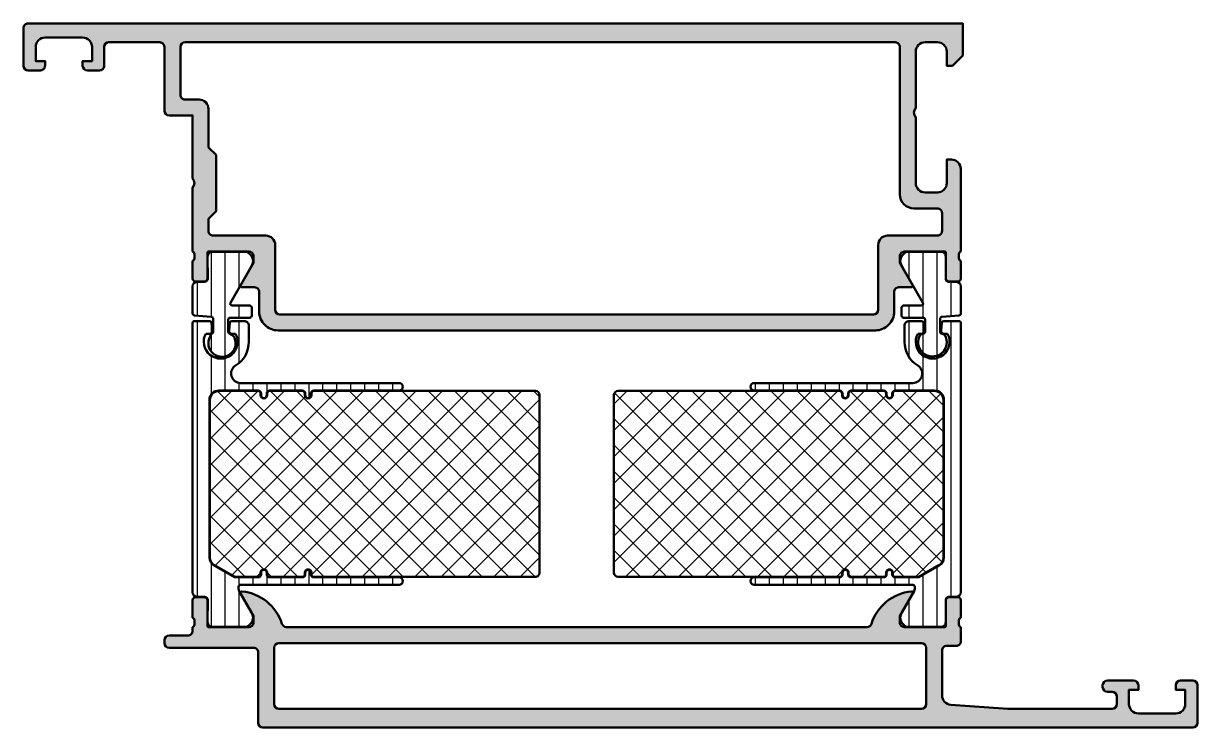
# Model space of a CAD drawing. Extents: x -20 to 105, y 0 to 75.
import ezdxf

# ---------------------------------------------------------------- set-up
doc = ezdxf.new("R2010")
doc.units = 0
for name, color, linetype, lineweight in [('0S-Alu contour', 7, 'Continuous', 50), ('0S-Alu hatch', 252, 'Continuous', 25), ('0S-Plastic contour', 254, 'Continuous', 50), ('0S-Plastic hatch', 253, 'Continuous', 25), ('0S-PT contour', 91, 'Continuous', 50), ('0S-PT hatch', 103, 'Continuous', 25)]:
    doc.layers.add(name, color=color, linetype=linetype, lineweight=lineweight)
pattern_1 = [(90, (0, 0), (-1.4859, 0), [])]
pattern_2 = [(135, (0, 0), (-1.403165018917055, -1.403165018917055), []), (225, (0, 0), (1.403165018917055, -1.403165018917055), [])]

# ---------------------------------------------------------------- blocks, each defined once
blk = doc.blocks.new('398590__E08FA17A_EB27_4737_A554_CD0F3A597307_')
at = {"layer": '0S-Alu hatch'}
h = blk.add_hatch(color=256, dxfattribs=at)
edge = h.paths.add_edge_path()
edge.add_arc((-19.50001526125166, 74.50001525669363), 0.4999847435391914, 89.99825125873622, 180.0069943259561)
edge.add_line((-20.00000000106545, 74.49995422154775), (-20.00000000106546, 70.50000000001017))
edge.add_arc((-19.49996948348713, 70.50003051757793), 0.500030518509589, 180.0034968421549, 269.9965031559837)
edge.add_line((-19.50000000107046, 69.9999999999996), (-18.19999694931265, 69.99999999999949))
edge.add_arc((-18.19996642986713, 70.49996948335254), 0.4999694842845453, 269.996502515699, 360.0069945406403)
edge.add_line((-17.6999969493081, 70.50003051850902), (-17.69999694930764, 71.00000000000028))
edge.add_line((-17.69999694930764, 71.00000000000028), (-18.69999694930764, 70.99999999999994))
edge.add_line((-18.69999694930764, 70.99999999999994), (-18.69999694930764, 72.49999999999972))
edge.add_ellipse((-17.69993187421023, 72.4999349249023), major_axis=(-1.000065077214663, 0), ratio=1, start_angle=270.0037282858357, end_angle=359.99627171418564, ccw=False)
edge.add_line((-17.6999969493081, 73.49999999999972), (-13.6999969493081, 73.49999999999994))
edge.add_ellipse((-13.70001368720577, 72.49998326210182), major_axis=(-1.000016738038197, 0), ratio=1, start_angle=180.0009589945736, end_angle=269.9990410051572, ccw=False)
edge.add_line((-12.69999694930765, 72.49999999999478), (-12.69999694930765, 70.99999999999983))
edge.add_line((-12.69999694930765, 70.99999999999983), (-13.69999694930764, 70.99999999999983))
edge.add_line((-13.69999694930764, 70.99999999999983), (-13.69999694930764, 70.49999999999972))
edge.add_arc((-13.19998621935204, 70.5000107299551), 0.5000107300707344, 180.0012295357285, 269.9987704640449)
edge.add_line((-13.19999694930764, 69.9999999999995), (-11.89999389755029, 69.99999999999983))
edge.add_arc((-11.89998357743935, 70.49998967988935), 0.4999896799960234, 269.9988173779896, 360.0011826222799)
edge.add_line((-11.39999389754984, 70.49999999999994), (-11.3999938975496, 72.49999999999994))
edge.add_ellipse((-10.89998573559215, 72.4999918380426), major_axis=(-0.5000081620240695, 0), ratio=1, start_angle=270.00093527614877, end_angle=359.99906472380104, ccw=False)
edge.add_line((-10.89999389754949, 73.00000000000006), (-5.499984742281625, 72.99999999999972))
edge.add_ellipse((-5.499969482555565, 72.50003051501766), major_axis=(-0.4999694852149334, 0), ratio=1, start_angle=179.993005459464, end_angle=270.00174874252485, ccw=False)
edge.add_line((-5.000000001066148, 72.49996947986196), (-5.000000001065458, 65.69967314111994))
edge.add_arc((-4.499991839107892, 65.69968130307728), 0.5000081620241832, 180.0009352761989, 269.9990647238382)
edge.add_line((-4.500000001065345, 65.19967314111972), (-2.000000001065458, 65.1996883999089))
edge.add_line((-2.000000001065458, 65.1996883999089), (-2.000000001065686, 58.50017020381478))
edge.add_ellipse((-2.525024220936886, 58.00016275935326), major_axis=(-0.7250226727270667, 0), ratio=1, start_angle=136.3989482371471, end_angle=223.6019249855712, ccw=False)
edge.add_line((-1.999992380707436, 57.50016331663999), (-2.000000001088963, 50.69998678688762))
edge.add_ellipse((-2.078836447632017, 50.43246619489451), major_axis=(-0.2788950563274239, 0), ratio=1, start_angle=178.8354106259013, end_angle=253.58012358050502, ccw=False)
edge.add_line((-1.799999001088978, 50.42679778689613), (-1.799999001089005, 49.97320378689611))
edge.add_ellipse((-2.078867096732172, 49.96754312741902), major_axis=(-0.2789255417371489, 0), ratio=1, start_angle=106.42459455535769, end_angle=181.1628700728925, ccw=False)
edge.add_line((-2.000000001088992, 49.69999978689609), (-2.000000001088992, 47.81998878688765))
edge.add_arc((-1.70000000108898, 47.81998878688763), 0.3000000000000114, 180, 269.9999999999919)
edge.add_line((-1.700000001089023, 47.51998878688762), (-0.7200256820461988, 47.51998878688762))
edge.add_arc((-0.7200256820461988, 47.81998878688762), 0.2999999999999936, 270, 360)
edge.add_line((-0.4200256820462052, 47.81998878688762), (-0.4200256820462159, 50.57998678688759))
edge.add_ellipse((-0.3000217773123875, 50.57998516947876), major_axis=(-0.120003904744728, 0), ratio=1, start_angle=270.0018642877281, end_angle=359.99922776940633, ccw=False)
edge.add_line((-0.3000256819945264, 50.69998907415996), (3.99999999893464, 50.70000762939418))
edge.add_ellipse((4.000010319045406, 50.20001794950517), major_axis=(-0.4999896799955118, 0), ratio=1, start_angle=179.9988173777202, end_angle=270.0011826219914, ccw=False)
edge.add_line((4.499999998934413, 50.20000762939456), (4.499999998934413, 49.49999542236383))
edge.add_line((4.499999998934413, 49.49999542236383), (3.11175537002795, 47.09548492431594))
edge.add_arc((3.238705965573572, 47.0387945377989), 0.1390332824644475, 155.9366245845963, 266.6097434881473)
edge.add_line((3.230484007723603, 46.90000457763624), (4.599999998933981, 46.9000045776367))
edge.add_ellipse((4.599999998934379, 46.40000457763631), major_axis=(-0.5000000000003979, 0), ratio=1, start_angle=180, end_angle=270.0000000000456, ccw=False)
edge.add_line((5.099999998934777, 46.40000457763631), (5.099999998934208, 44.30290475058342))
edge.add_arc((7.099999998934009, 44.30290475058355), 1.999999999999801, 180, 270.000000000009)
edge.add_line((7.099999998934322, 42.30290475058375), (70.7000030506914, 42.30290475058398))
edge.add_arc((70.70000305069209, 44.30290475058376), 1.999999999999765, 269.9999999999804, 360)
edge.add_line((72.70000305069186, 44.30290475058376), (72.70000305069198, 46.40000457763716))
edge.add_ellipse((73.20000305069179, 46.40000457763688), major_axis=(-0.4999999999998153, 0), ratio=1, start_angle=269.99999999999187, end_angle=360, ccw=False)
edge.add_line((73.20000305069186, 46.9000045776367), (74.5695343006928, 46.90000457763647))
edge.add_arc((74.5612975315046, 47.0388035337413), 0.1390431392857905, 273.3961299496473, 384.0575019781036)
edge.add_line((74.68826293838742, 47.09548492431639), (73.30001830948162, 49.4999954223635))
edge.add_line((73.30001830948162, 49.4999954223635), (73.3000183094814, 50.20000762940487))
edge.add_ellipse((73.80000305278746, 50.20002288958064), major_axis=(-0.4999847435389382, 0), ratio=1, start_angle=-90.00699432653408, end_angle=0.0017487408159126971, ccw=False)
edge.add_line((73.80006408793838, 50.70000762939418), (78.10003101896798, 50.69998678682028))
edge.add_ellipse((78.10002711433445, 50.57998516953539), major_axis=(-0.1200016173484096, 0), ratio=1, start_angle=180.0007722187945, end_angle=269.99813569994456, ccw=False)
edge.add_line((78.22002873167196, 50.57998678688847), (78.22002873167193, 47.81998878688761))
edge.add_arc((78.52002873167193, 47.81998878688762), 0.2999999999999932, 180, 270)
edge.add_line((78.52002873167193, 47.51998878688763), (79.50000305071475, 47.51998878688762))
edge.add_arc((79.50000305071472, 47.81998878688763), 0.3000000000000043, 270.0000000000054, 360)
edge.add_line((79.80000305071474, 47.81998878688763), (79.80000305071472, 49.69999978689609))
edge.add_ellipse((79.87887014635791, 49.96754312741904), major_axis=(-0.2789255417371639, 0), ratio=1, start_angle=-1.1628700728890067, end_angle=73.57540544464138, ccw=False)
edge.add_line((79.60000205071474, 49.97320378689611), (79.6000020507147, 50.42679778689613))
edge.add_ellipse((79.87883949722595, 50.43246619489386), major_axis=(-0.2788950562956273, 0), ratio=1, start_angle=-73.58012358050132, end_angle=1.1645893740972042, ccw=False)
edge.add_line((79.80000305069188, 50.69998678685646), (79.8000030506928, 59.50001525878866))
edge.add_arc((78.80000305057594, 59.50001525878845), 1.000000000116856, 0, 90.0008742648268)
edge.add_line((78.79998779177618, 60.50001525878889), (78.30000305069233, 60.50001525878844))
edge.add_line((78.30000305069233, 60.50001525878844), (78.30000305069233, 58.00001525878911))
edge.add_ellipse((77.29991565321897, 58.00010265625184), major_axis=(-1.000087401292189, 0), ratio=1, start_angle=90.0050138983188, end_angle=179.994992931788, ccw=False)
edge.add_line((77.30000316990127, 57.0000152587889), (75.99995434177674, 57.00001525878923))
edge.add_ellipse((76.00001313950527, 58.00007405651787), major_axis=(-1.000058799457126, 0), ratio=1, start_angle=0.0033686639744132663, end_angle=89.99663133638398, ccw=False)
edge.add_line((74.99995434177661, 58.00001525878685), (74.99995434177686, 65.0000152604502))
edge.add_ellipse((75.52492478252559, 65.49998366327699), major_axis=(-0.7249568038753024, 0), ratio=1, start_angle=-43.607853787457486, end_angle=43.60262178277708, ccw=False)
edge.add_line((74.9999999989343, 66.00000000206676), (74.99999999893453, 71.99999999999972))
edge.add_ellipse((76.00005492634745, 71.99994507258668), major_axis=(-1.000054928921345, 0), ratio=1, start_angle=270.003146936051, end_angle=359.9968530639975, ccw=False)
edge.add_line((75.9999999989351, 72.9999999999996), (77.30000305069257, 72.99999999999994))
edge.add_ellipse((77.29997722268484, 71.99997417199245), major_axis=(-1.000025828341028, 0), ratio=1, start_angle=180.0014797973691, end_angle=269.99852020238484, ccw=False)
edge.add_line((78.30000305069233, 71.99999999999588), (78.30000305069233, 70.49999999999972))
edge.add_line((78.30000305069233, 70.49999999999972), (78.89999389541867, 70.50000000000006))
edge.add_line((78.89999389541867, 70.50000000000006), (79.9999999989343, 71.60000610351534))
edge.add_line((79.9999999989343, 71.60000610351534), (79.99999999893475, 75.00000000000006))
edge.add_line((79.99999999893475, 75.00000000000006), (-19.5000000010709, 74.99999999999994))
edge = h.paths.add_edge_path()
edge.add_ellipse((-2.799996948841638, 72.5000030512919), major_axis=(-0.4999847419092231, 0), ratio=1, start_angle=-89.99825141757049, end_angle=0.0017485271769146493, ccw=False)
edge.add_line((-2.800012207636299, 72.99998779296828), (72.79995434177215, 72.99998779296862))
edge.add_ellipse((72.79998486121843, 72.50001830961645), major_axis=(-0.4999694842836674, 0), ratio=1, start_angle=179.9930054594119, end_angle=270.00349748438896, ccw=False)
edge.add_line((73.29995434177658, 72.49995727446031), (73.29995434177658, 56.80001068115178))
edge.add_arc((74.79995434177641, 56.80001068115178), 1.49999999999983, 180, 270.0000000000021)
edge.add_line((74.79995434177647, 55.30001068115194), (77.30000305069211, 55.30001068115206))
edge.add_ellipse((77.30000305069231, 54.80001068115225), major_axis=(-0.4999999999998082, 0), ratio=1, start_angle=180, end_angle=270.0000000000228, ccw=False)
edge.add_line((77.80000305069211, 54.80001068115228), (77.80000305069234, 52.90001068115222))
edge.add_ellipse((77.30000305069277, 52.90001068115222), major_axis=(-0.4999999999995737, 0), ratio=1, start_angle=89.99999999996419, end_angle=180, ccw=False)
edge.add_line((77.30000305069245, 52.40001068115265), (72.00001830948474, 52.40001068115231))
edge.add_arc((72.00001830948472, 51.40001068115239), 0.9999999999999147, 89.99999999999837, 179.9998349564778)
edge.add_line((71.00001830948895, 51.40001356172541), (71.00000305069182, 44.50287423300467))
edge.add_ellipse((70.49999231961976, 44.50291548324213), major_axis=(-0.5000107327735943, 0), ratio=1, start_angle=90.00122966388119, end_angle=179.9952731724382, ccw=False)
edge.add_line((70.50000305069182, 44.00290475058369), (7.299999998934481, 44.00290475058347))
edge.add_ellipse((7.300010730007471, 44.50291548324307), major_axis=(-0.5000107327747607, 0), ratio=1, start_angle=0.004726827407694145, end_angle=89.99877033601138, ccw=False)
edge.add_line((6.799999998934254, 44.50287423300659), (6.799984740153718, 51.4000106811509))
edge.add_arc((5.799986787309535, 51.40001272830812), 0.999997952846278, 359.9998827062908, 450.0001172940648)
edge.add_line((5.799984740146101, 52.40001068115231), (0.2000032597308206, 52.40001068115208))
edge.add_ellipse((0.2000032597305363, 52.90001068115237), major_axis=(-0.5000000000002843, 0), ratio=1, start_angle=0, end_angle=90.00000000003263, ccw=False)
edge.add_line((-0.2999967402697479, 52.9000106811522), (-0.2999967402698615, 54.20015538529475))
edge.add_line((-0.2999967402698615, 54.20015538529475), (0.5000076192927878, 55.00015974485751))
edge.add_line((0.5000076192927878, 55.00015974485751), (0.5000076192926742, 61.00016574321995))
edge.add_line((0.5000076192926742, 61.00016574321995), (-0.2999967402699752, 61.80017010278248))
edge.add_line((-0.2999967402699752, 61.80017010278248), (-0.2999818995431128, 65.89967640191001))
edge.add_arc((-1.29997005511278, 65.89967277858001), 0.9999881555762318, 0.0002076039762187, 90.00066666754309)
edge.add_line((-1.299981690518606, 66.89966093408854), (-2.799981690517924, 66.89966093408867))
edge.add_ellipse((-2.799992010628656, 67.39965061408492), major_axis=(-0.499989680102754, 0), ratio=1, start_angle=-0.0011826219716795094, end_angle=90.00118262198731, ccw=False)
edge.add_line((-3.299981690624903, 67.39966093419531), (-3.299981690518038, 72.4999877929794))
at = {"layer": '0S-Alu contour', "color": 7}
for points in [[(-20.00000000106545, 74.49995422154775), (-20.00000000106546, 70.50000000001017)], [(78.30000305069233, 71.99999999999588), (78.30000305069233, 70.49999999999972), (78.89999389541867, 70.50000000000006), (79.9999999989343, 71.60000610351534), (79.99999999893475, 75.00000000000006), (-19.5000000010709, 74.99999999999994)], [(-17.6999969493081, 73.49999999999972), (-13.6999969493081, 73.49999999999994)], [(-10.89999389754949, 73.00000000000006), (-5.499984742281625, 72.99999999999972)], [(-2.800012207636299, 72.99998779296828), (72.79995434177215, 72.99998779296862)], [(75.9999999989351, 72.9999999999996), (77.30000305069257, 72.99999999999994)], [(-17.6999969493081, 70.50003051850902), (-17.69999694930764, 71.00000000000028), (-18.69999694930764, 70.99999999999994), (-18.69999694930764, 72.49999999999972)], [(-12.69999694930765, 72.49999999999478), (-12.69999694930765, 70.99999999999983), (-13.69999694930764, 70.99999999999983), (-13.69999694930764, 70.49999999999972)], [(-11.39999389754984, 70.49999999999994), (-11.3999938975496, 72.49999999999994)], [(-5.000000001066148, 72.49996947986196), (-5.000000001065458, 65.69967314111994)], [(-3.299981690624903, 67.39966093419531), (-3.299981690518038, 72.4999877929794)], [(73.29995434177658, 72.49995727446031), (73.29995434177658, 56.80001068115178)], [(74.9999999989343, 66.00000000206676), (74.99999999893453, 71.99999999999972)], [(-19.50000000107046, 69.9999999999996), (-18.19999694931265, 69.99999999999949)], [(-13.19999694930764, 69.9999999999995), (-11.89999389755029, 69.99999999999983)], [(-1.299981690518606, 66.89966093408854), (-2.799981690517924, 66.89966093408867)], [(-4.500000001065345, 65.19967314111972), (-2.000000001065458, 65.1996883999089), (-2.000000001065686, 58.50017020381478)], [(-0.2999967402697479, 52.9000106811522), (-0.2999967402698615, 54.20015538529475), (0.5000076192927878, 55.00015974485751), (0.5000076192926742, 61.00016574321995), (-0.2999967402699752, 61.80017010278248), (-0.2999818995431128, 65.89967640191001)], [(74.99995434177661, 58.00001525878685), (74.99995434177686, 65.0000152604502)], [(78.79998779177618, 60.50001525878889), (78.30000305069233, 60.50001525878844), (78.30000305069233, 58.00001525878911)], [(79.80000305069188, 50.69998678685646), (79.8000030506928, 59.50001525878866)], [(-1.999992380707436, 57.50016331663999), (-2.000000001088963, 50.69998678688762)], [(77.30000316990127, 57.0000152587889), (75.99995434177674, 57.00001525878923)], [(74.79995434177647, 55.30001068115194), (77.30000305069211, 55.30001068115206)], [(77.80000305069211, 54.80001068115228), (77.80000305069234, 52.90001068115222)], [(5.799984740146101, 52.40001068115231), (0.2000032597308205, 52.40001068115208)], [(6.799999998934254, 44.50287423300659), (6.799984740153718, 51.4000106811509)], [(71.00001830948895, 51.40001356172541), (71.00000305069182, 44.50287423300467)], [(77.30000305069245, 52.40001068115265), (72.00001830948474, 52.40001068115231)], [(-1.799999001088978, 50.42679778689613), (-1.799999001089005, 49.97320378689611)], [(-0.4200256820462052, 47.81998878688762), (-0.4200256820462159, 50.57998678688759)], [(-0.3000256819945264, 50.69998907415996), (3.99999999893464, 50.70000762939418)], [(4.499999998934413, 50.20000762939456), (4.499999998934413, 49.49999542236383), (3.11175537002795, 47.09548492431594)], [(74.68826293838742, 47.09548492431639), (73.30001830948162, 49.4999954223635), (73.3000183094814, 50.20000762940487)], [(73.80006408793838, 50.70000762939418), (78.10003101896798, 50.69998678682028)], [(78.22002873167196, 50.57998678688847), (78.22002873167193, 47.81998878688761)], [(79.60000205071474, 49.97320378689611), (79.6000020507147, 50.42679778689613)], [(-2.000000001088992, 49.69999978689609), (-2.000000001088992, 47.81998878688765)], [(79.80000305071474, 47.81998878688763), (79.80000305071472, 49.69999978689609)], [(-1.700000001089023, 47.51998878688762), (-0.7200256820461988, 47.51998878688762)], [(78.52002873167193, 47.51998878688763), (79.50000305071475, 47.51998878688762)], [(3.230484007723603, 46.90000457763624), (4.599999998933981, 46.9000045776367)], [(5.099999998934777, 46.40000457763631), (5.099999998934208, 44.30290475058342)], [(72.70000305069186, 44.30290475058376), (72.70000305069198, 46.40000457763716)], [(73.20000305069186, 46.9000045776367), (74.5695343006928, 46.90000457763647)], [(70.50000305069182, 44.00290475058369), (7.299999998934481, 44.00290475058347)], [(7.099999998934322, 42.30290475058375), (70.7000030506914, 42.30290475058398)]]:
    blk.add_lwpolyline(points, dxfattribs=at)
for centre, radius, start, end in [((-19.50001526125166, 74.50001525669363), 0.4999847435391914, 89.99825125873622, 180.0069943259561), ((-19.49996948348713, 70.50003051757793), 0.500030518509589, 180.0034968421549, 269.9965031559837), ((-18.19996642986713, 70.49996948335254), 0.4999694842845453, 269.996502515699, 0.0069945406403398), ((-13.19998621935204, 70.5000107299551), 0.5000107300707344, 180.0012295357285, 269.9987704640449), ((-11.89998357743935, 70.49998967988935), 0.4999896799960234, 269.9988173779896, 0.0011826222798784), ((-1.29997005511278, 65.89967277858001), 0.9999881555762318, 0.0002076039762187, 90.00066666754309), ((-4.499991839107892, 65.69968130307728), 0.5000081620241832, 180.0009352761989, 269.9990647238382), ((78.80000305057594, 59.50001525878845), 1.000000000116856, 0, 90.0008742648268), ((74.79995434177641, 56.80001068115178), 1.49999999999983, 180, 270.0000000000021), ((5.799986787309535, 51.40001272830812), 0.999997952846278, 359.9998827062908, 90.00011729406486), ((72.00001830948472, 51.40001068115239), 0.9999999999999147, 89.99999999999837, 179.9998349564778), ((-1.70000000108898, 47.81998878688763), 0.3000000000000114, 180, 269.9999999999919), ((-0.7200256820461988, 47.81998878688762), 0.2999999999999936, 270, 0), ((78.52002873167193, 47.81998878688762), 0.2999999999999932, 180, 270), ((79.50000305071472, 47.81998878688763), 0.3000000000000043, 270.0000000000054, 0), ((3.238705965573572, 47.0387945377989), 0.1390332824644475, 155.9366245845963, 266.6097434881473), ((74.5612975315046, 47.0388035337413), 0.1390431392857905, 273.3961299496473, 24.05750197810355), ((7.099999998934009, 44.30290475058355), 1.999999999999801, 180, 270.000000000009), ((70.70000305069209, 44.30290475058376), 1.999999999999765, 269.9999999999804, 0)]:
    blk.add_arc(centre, radius, start, end, dxfattribs=at)
at = {"layer": '0S-Alu contour', "color": 7, "extrusion": (0, 0, -1)}
for centre, radius, start, end in [((17.69993187421023, 72.4999349249023), 1.000065077214663, 0.003728285814337, 89.99627171416435), ((13.70001368720577, 72.49998326210182), 1.000016738038197, 90.00095899484279, 179.9990410054264), ((10.89998573559215, 72.4999918380426), 0.5000081620240695, 0.0009352761989486, 89.99906472385123), ((5.499969482555565, 72.50003051501766), 0.4999694852149334, 89.99825125747515, 180.0069945405361), ((2.799996948841638, 72.5000030512919), 0.4999847419092231, 359.9982514728231, 89.99825141757054), ((-72.79998486121843, 72.50001830961645), 0.4999694842836674, 89.99650251561106, 180.0069945405882), ((-76.00005492634745, 71.99994507258668), 1.000054928921345, 0.0031469360025308, 89.996853063949), ((-77.29997722268484, 71.99997417199245), 1.000025828341028, 90.00147979761515, 179.9985202026309), ((2.799992010628656, 67.39965061408492), 0.499989680102754, 269.9988173780127, 0.0011826219716948), ((-75.52492478252559, 65.49998366327699), 0.7249568038753024, 316.3973782172229, 43.60785378745752), ((2.525024220936886, 58.00016275935326), 0.7250226727270667, 136.3980750144288, 223.601051762853), ((-76.00001313950527, 58.00007405651787), 1.000058799457126, 270.003368663616, 359.9966313360256), ((-77.29991565321897, 58.00010265625184), 1.000087401292189, 180.0050070682121, 269.9949861016812), ((-77.30000305069231, 54.80001068115225), 0.4999999999998082, 89.9999999999772, 180), ((-0.2000032597305363, 52.90001068115237), 0.5000000000002843, 269.9999999999674, 0), ((-77.30000305069277, 52.90001068115222), 0.4999999999995737, 180, 270.0000000000358), ((2.078836447632017, 50.43246619489451), 0.2788950563274239, 106.419876419495, 181.1645893740988), ((0.3000217773123875, 50.57998516947876), 0.120003904744728, 0.0007722305936702, 89.99813571227189), ((-4.000010319045406, 50.20001794950517), 0.4999896799955118, 89.9988173780086, 180.0011826222798), ((-73.80000305278746, 50.20002288958064), 0.4999847435389382, 359.9982512591841, 90.00699432653413), ((-78.10002711433445, 50.57998516953539), 0.1200016173484096, 90.00186430005542, 179.9992277812055), ((-79.87883949722595, 50.43246619489386), 0.2788950562956273, 358.8354106259028, 73.58012358050127), ((2.078867096732172, 49.96754312741902), 0.2789255417371489, 178.8371299271075, 253.5754054446423), ((-79.87887014635791, 49.96754312741904), 0.2789255417371639, 286.4245945553586, 1.162870072889045), ((-4.599999998934379, 46.40000457763631), 0.5000000000003979, 89.9999999999544, 180), ((-73.20000305069179, 46.40000457763688), 0.4999999999998153, 0, 90.00000000000813), ((-7.300010730007471, 44.50291548324307), 0.5000107327747607, 270.0012296639886, 359.9952731725923), ((-70.49999231961976, 44.50291548324213), 0.5000107327735943, 180.0047268275618, 269.9987703361188)]:
    blk.add_arc(centre, radius, start, end, dxfattribs=at)
blk = doc.blocks.new('284687__242F70B6_F60D_4CBF_B4D3_443BAB395ADE___CB50F562_DA19_4BEA_AFE1_19318B6E04A0_')
at = {"layer": '0S-Plastic hatch'}
h = blk.add_hatch(dxfattribs=at)
h.set_pattern_fill('ANSI31', color=256, scale=0.4680000000000001, angle=45, style=0)
h.set_pattern_definition(pattern_1)
edge = h.paths.add_edge_path()
edge.add_line((-2.000003051865917, 46.99000289568645), (-2.000003051865917, 44.1074972499345))
edge.add_arc((-1.79959904061792, 44.10788902367873), 0.2004043941907311, 180.1120085038914, 269.8836202750908)
edge.add_line((-1.800006103623729, 43.90748504290324), (-3.0518659173e-06, 43.74998382220012))
edge.add_ellipse((-0.000407309311601, 43.54958264677072), major_axis=(-0.2004015831713085, 0), ratio=1, start_angle=180.1112080115199, end_angle=269.88442076745747, ccw=False)
edge.add_line((0.1999938963762702, 43.54997161516886), (0.1999938963762702, 42.14997581133586))
edge.add_ellipse((-0.000410093819371, 42.15036757941031), major_axis=(-0.2004043731273318, 0), ratio=1, start_angle=90.11419246348783, end_angle=179.8879931053385, ccw=False)
edge.add_line((-1.06812604485e-05, 41.94996360430461), (-0.1305226297518516, 41.65958557500204))
edge.add_arc((1.136334626342133, 40.95033785045417), 1.451881414611512, 150.7577962396825, 392.9269028077074)
edge.add_line((2.354992675673116, 41.73953503804111), (1.999996948134082, 41.94996360430461))
edge.add_ellipse((2.000393539969479, 42.15036475879438), major_axis=(-0.200401546914977, 0), ratio=1, start_angle=0.11120204489219532, end_angle=89.8866123862843, ccw=False)
edge.add_line((1.799992370497363, 42.14997581133586), (1.799992370497363, 43.44999602923137))
edge.add_ellipse((2.000354535174949, 43.44961552555843), major_axis=(-0.200362525980616, 0), ratio=1, start_angle=270.1044375530914, end_angle=359.89119089237767, ccw=False)
edge.add_line((1.999989318739551, 43.64997771868449), (4.099987792860659, 43.64997771868449))
edge.add_arc((4.099591201025248, 43.85037887317426), 0.2004015469149805, 270.1133876137198, 359.8887979551078)
edge.add_line((4.299992370497363, 43.84998992571573), (4.299992370497363, 44.74998382220012))
edge.add_arc((4.09957024690297, 44.7495739214186), 0.2004225427558994, 0.1171804371410508, 89.88063399403912)
edge.add_line((4.099987792860645, 44.94999602923137), (2.212422649978421, 44.94999602923137))
edge.add_ellipse((2.212422649978418, 45.14999602923137), major_axis=(-0.2000000000000028, 0), ratio=1, start_angle=-29.879840183826104, end_angle=90.00000000000068, ccw=False)
edge.add_line((2.039008231826812, 45.24963256659162), (4.28547844623354, 49.15954689568645))
edge.add_arc((3.444225797242197, 49.7001818209636), 0.9999960709244813, 327.2729839001592, 441.8183919481002)
edge.add_line((3.586536446233552, 50.68999989568645), (0.1099949481338029, 50.69000000127232))
edge.add_arc((0.1099923085087227, 50.1900040238337), 0.4999959774455833, 89.9996975188133, 180.0003024817733)
edge.add_line((-0.3900036689298929, 50.1900013842035), (-0.3896717242719916, 47.79004449509949))
edge.add_ellipse((-0.6896717214024419, 47.79000300127232), major_axis=(-0.3000000000000131, 0), ratio=1, start_angle=90.00000746561938, end_angle=180.0079247372928, ccw=False)
edge.add_line((-0.6896716823125502, 47.49000300127231), (-1.500003117015722, 47.49000289568644))
edge.add_arc((-1.500003051865917, 46.99000289568645), 0.5, 90.00000746561778, 180)
at = {"layer": '0S-Plastic contour', "color": 7}
for points in [[(-0.3900036689298929, 50.1900013842035), (-0.3896717242719916, 47.79004449509949)], [(3.586536446233552, 50.68999989568645), (0.1099949481338029, 50.69000000127232)], [(2.039008231826812, 45.24963256659162), (4.28547844623354, 49.15954689568645)], [(-2.000003051865917, 46.99000289568645), (-2.000003051865917, 44.1074972499345)], [(-0.6896716823125502, 47.49000300127231), (-1.500003117015722, 47.49000289568644)], [(-1.800006103623729, 43.90748504290324), (-3.0518659173e-06, 43.74998382220012)], [(4.099987792860645, 44.94999602923137), (2.212422649978421, 44.94999602923137)], [(4.299992370497363, 43.84998992571573), (4.299992370497363, 44.74998382220012)], [(0.1999938963762702, 43.54997161516886), (0.1999938963762702, 42.14997581133586)], [(1.799992370497363, 42.14997581133586), (1.799992370497363, 43.44999602923137)], [(1.999989318739551, 43.64997771868449), (4.099987792860659, 43.64997771868449)], [(-1.06812604485e-05, 41.94996360430461), (-0.1305226297518516, 41.65958557500204)], [(2.354992675673116, 41.73953503804111), (1.999996948134082, 41.94996360430461)]]:
    blk.add_lwpolyline(points, dxfattribs=at)
for centre, radius, start, end in [((0.1099923085087227, 50.1900040238337), 0.4999959774455833, 89.9996975188133, 180.0003024817733), ((3.444225797242197, 49.7001818209636), 0.9999960709244813, 327.2729839001592, 81.81839194810021), ((-1.500003051865917, 46.99000289568645), 0.5, 90.00000746561778, 180), ((-1.79959904061792, 44.10788902367873), 0.2004043941907311, 180.1120085038914, 269.8836202750908), ((4.09957024690297, 44.7495739214186), 0.2004225427558994, 0.1171804371410508, 89.88063399403912), ((4.099591201025248, 43.85037887317426), 0.2004015469149805, 270.1133876137198, 359.8887979551078), ((1.136334626342133, 40.95033785045417), 1.451881414611512, 150.7577962396825, 32.92690280770743)]:
    blk.add_arc(centre, radius, start, end, dxfattribs=at)
at = {"layer": '0S-Plastic contour', "color": 7, "extrusion": (0, 0, -1)}
for centre, radius, start, end in [((0.6896717214024419, 47.79000300127232), 0.3000000000000131, 179.9920752627072, 269.9999925343806), ((-2.212422649978418, 45.14999602923137), 0.2000000000000028, 269.9999999999993, 29.87984018382611), ((0.000407309311601, 43.54958264677072), 0.2004015831713085, 90.11557923254252, 179.8887919884801), ((-2.000354535174949, 43.44961552555843), 0.200362525980616, 0.1088091076223094, 89.89556244690863), ((0.000410093819371, 42.15036757941031), 0.2004043731273318, 180.1120068946615, 269.8858075365122), ((-2.000393539969479, 42.15036475879438), 0.200401546914977, 270.1133876137157, 359.8887979551078)]:
    blk.add_arc(centre, radius, start, end, dxfattribs=at)
blk = doc.blocks.new('284687__F8D7EDC8_A32F_4865_925D_2790CC358569___A34AB32E_BAE3_4CE8_AA3D_A46C2601AB88_')
at = {"layer": '0S-Plastic hatch'}
h = blk.add_hatch(dxfattribs=at)
h.set_pattern_fill('ANSI31', color=256, scale=0.4680000000000001, angle=45, style=0)
h.set_pattern_definition(pattern_1)
edge = h.paths.add_edge_path()
edge.add_line((-2.000000000106524, 43.09995569775606), (-2.000000000106524, 14.40999405511232))
edge.add_arc((-1.500003051866315, 14.40999405511232), 0.4999969482402065, 180, 269.9999925343822)
edge.add_line((-1.500003117015723, 13.90999710687212), (-0.6896716823125502, 13.90999700128626))
edge.add_ellipse((-0.6896717214024245, 13.60999700128626), major_axis=(-0.2999999999999962, 0), ratio=1, start_angle=179.9920752627074, end_angle=269.9999925343839, ccw=False)
edge.add_line((-0.3896717242719916, 13.60995550745896), (-0.3900036689298929, 11.20999861834995))
edge.add_arc((0.1099923085087227, 11.20999597872487), 0.4999959774455904, 179.9996975182267, 270.0003024811867)
edge.add_line((0.1099949481338029, 10.71000000128624), (3.586536446233552, 10.71000010687211))
edge.add_arc((3.444225797242197, 11.69981818159496), 0.9999960709244767, 278.1816080518998, 392.7270160998411)
edge.add_line((4.28547844623354, 12.24045310687212), (2.966470058031688, 14.53614782125258))
edge.add_ellipse((3.400006103410684, 14.78523916465319), major_axis=(-0.4999999999999817, 0), ratio=1, start_angle=0, end_angle=29.879840183825024, ccw=False)
edge.add_line((2.900006103410703, 14.78523916465319), (2.900006103410703, 14.99996490627489))
edge.add_ellipse((3.100006103410701, 14.99996490627492), major_axis=(-0.1999999999999984, 0), ratio=1, start_angle=270.0000000000028, end_angle=360, ccw=False)
edge.add_line((3.100006103410692, 15.19996490627492), (20.00000915516841, 15.19996490627495))
edge.add_arc((20.00000915516841, 15.59995880275931), 0.3999938964843608, 270, 450)
edge.add_line((20.00000915516841, 15.99995269924367), (10.89999084462147, 15.99995241138312))
edge.add_ellipse((10.8999908446216, 16.29995241138309), major_axis=(-0.2999999999999687, 0), ratio=1, start_angle=0, end_angle=89.99999999997527, ccw=False)
edge.add_line((10.59999084462163, 16.29995241138309), (10.59999084462163, 16.49995241138308))
edge.add_arc((10.29999542225835, 16.49995241138296), 0.2999954223632812, 0, 180)
edge.add_line((9.999999999895067, 16.49995241138296), (9.999999999895067, 16.29995241138317))
edge.add_ellipse((9.699999999894885, 16.29995241138311), major_axis=(-0.3000000000001801, 0), ratio=1, start_angle=90.00000000001052, end_angle=180, ccw=False)
edge.add_line((9.69999999989494, 15.99995241138293), (6.199990844621481, 15.99995269924378))
edge.add_ellipse((6.199990844621625, 16.29995269924371), major_axis=(-0.2999999999999296, 0), ratio=1, start_angle=0, end_angle=89.99999999997249, ccw=False)
edge.add_line((5.899990844621697, 16.29995269924371), (5.899990844621697, 16.49995269924371))
edge.add_arc((5.599995422258416, 16.49995269924359), 0.2999954223632812, 0, 180)
edge.add_line((5.299999999895135, 16.49995269924359), (5.299999999895135, 16.29995269924379))
edge.add_ellipse((4.999999999894952, 16.29995269924374), major_axis=(-0.3000000000001828, 0), ratio=1, start_angle=90.00000000001103, end_angle=180, ccw=False)
edge.add_line((4.99999999989501, 15.99995269924356), (2.47378234852789, 15.99995269924366))
edge.add_line((2.47378234852789, 15.99995269924366), (0.3000793455983057, 17.25468444683833))
edge.add_ellipse((0.8000856213168894, 18.12079276037376), major_axis=(-1.000074940458542, 0), ratio=1, start_angle=0.0011141101646217066, end_angle=60.00206363610721, ccw=False)
edge.add_line((-0.1999893189525892, 18.12077331402596), (-0.2000019290075556, 34.89997603217459))
edge.add_ellipse((0.799998070991835, 34.8999771133063), major_axis=(-0.9999999999999749, 0), ratio=1, start_angle=-89.9999999999958, end_angle=6.194420529936906e-05, ccw=False)
edge.add_line((0.7999980709917625, 35.89997711330628), (4.99999999989501, 35.89997711330605))
edge.add_ellipse((4.999999999895073, 35.59997711330605), major_axis=(-0.3000000000000043, 0), ratio=1, start_angle=180, end_angle=270.00000000001205, ccw=False)
edge.add_line((5.299999999895078, 35.59997711330604), (5.299999999895078, 35.39997711330618))
edge.add_arc((5.599995422258359, 35.39997711330617), 0.2999954223632812, 180, 360)
edge.add_line((5.89999084462164, 35.39997711330617), (5.89999084462164, 35.59997711330619))
edge.add_ellipse((6.199990844621659, 35.59997711330618), major_axis=(-0.3000000000000184, 0), ratio=1, start_angle=270.0000000000041, end_angle=360, ccw=False)
edge.add_line((6.199990844621638, 35.8999771133062), (9.699999999895013, 35.89997711330618))
edge.add_ellipse((9.699999999895011, 35.59997711330618), major_axis=(-0.2999999999999971, 0), ratio=1, start_angle=180, end_angle=269.99999999999966, ccw=False)
edge.add_line((9.99999999989501, 35.59997711330618), (9.99999999989501, 35.39997682544554))
edge.add_arc((10.29999542225829, 35.39997682544554), 0.2999954223632812, 180, 360)
edge.add_line((10.59999084462157, 35.39997682544554), (10.59999084462157, 35.5999771133062))
edge.add_ellipse((10.89999084462156, 35.59997711330618), major_axis=(-0.2999999999999954, 0), ratio=1, start_angle=269.99999999999693, end_angle=360, ccw=False)
edge.add_line((10.89999084462158, 35.89997711330618), (20.00000915516841, 35.89997711330609))
edge.add_arc((20.00000915516841, 36.2999710097905), 0.3999938964844105, 270, 450)
edge.add_line((20.00000915516841, 36.69996490627492), (3.107186997831433, 36.69996490627492))
edge.add_ellipse((3.107186997831455, 37.69996490627489), major_axis=(-0.9999999999999644, 0), ratio=1, start_angle=-58.2116693563911, end_angle=89.9999999999988, ccw=False)
edge.add_arc((1.000056245684703, 41.09996490529822), 3.000000000000198, 301.788330643613, 360.0039970867418)
edge.add_line((4.000056238384729, 41.10017419227045), (3.999996948137379, 42.79995269924358))
edge.add_arc((3.49999694813718, 42.79995269924356), 0.500000000000199, 0, 90.00000000000325)
edge.add_line((3.499996948137152, 43.29995269924376), (2.173981576652707, 43.2999526992437))
edge.add_arc((2.173981576652707, 43.09995269924377), 0.1999999999999177, 90, 174.9998434473589)
edge.add_line((1.97474268466334, 43.11738439218555), (1.901138610149814, 42.27611244568772))
edge.add_arc((2.199996948134042, 42.24996490627505), 0.300000000000054, 174.9998434473598, 270.0000000000053)
edge.add_line((2.19999694813407, 41.949964906275), (2.586719410423881, 41.94996490627492))
edge.add_ellipse((1.000056245684902, 41.09996490529824), major_axis=(-1.799999999999962, 0), ratio=1, start_angle=-28.17864277579929, end_angle=208.1786427757992, ccw=False)
edge.add_line((-0.5866069190540771, 41.94996490627492), (-0.2000030518658491, 41.94996490627503))
edge.add_arc((-0.2000030518657923, 42.24996490627506), 0.3000000000000267, 269.9999999999891, 365.000156552642)
edge.add_line((0.0988552861184075, 42.27611244568774), (0.0252512116049388, 43.11738439218546))
edge.add_arc((-0.1739876803846414, 43.09995269924357), 0.2000000000001449, 5.000156552670191, 90)
edge.add_line((-0.1739876803846414, 43.29995269924372), (-1.800003051865814, 43.29995269924372))
edge.add_arc((-1.800003051865871, 43.09995575100305), 0.1999969482406598, 89.99999999998371, 179.9999847272327)
at = {"layer": '0S-Plastic contour', "color": 7}
for points in [[(-2.000000000106524, 43.09995569775606), (-2.000000000106524, 14.40999405511232)], [(-0.1739876803846414, 43.29995269924372), (-1.800003051865814, 43.29995269924372)], [(0.0988552861184075, 42.27611244568774), (0.0252512116049388, 43.11738439218546)], [(1.97474268466334, 43.11738439218555), (1.901138610149814, 42.27611244568772)], [(3.499996948137152, 43.29995269924376), (2.173981576652707, 43.2999526992437)], [(4.000056238384729, 41.10017419227045), (3.999996948137379, 42.79995269924358)], [(-0.5866069190540771, 41.94996490627492), (-0.2000030518658491, 41.94996490627503)], [(2.19999694813407, 41.949964906275), (2.586719410423881, 41.94996490627492)], [(20.00000915516841, 36.69996490627492), (3.107186997831433, 36.69996490627492)], [(0.7999980709917625, 35.89997711330628), (4.99999999989501, 35.89997711330605)], [(5.299999999895078, 35.59997711330604), (5.299999999895078, 35.39997711330618)], [(5.89999084462164, 35.39997711330617), (5.89999084462164, 35.59997711330619)], [(6.199990844621638, 35.8999771133062), (9.699999999895013, 35.89997711330618)], [(9.99999999989501, 35.59997711330618), (9.99999999989501, 35.39997682544554)], [(10.59999084462157, 35.39997682544554), (10.59999084462157, 35.5999771133062)], [(10.89999084462158, 35.89997711330618), (20.00000915516841, 35.89997711330609)], [(-0.1999893189525892, 18.12077331402596), (-0.2000019290075556, 34.89997603217459)], [(4.99999999989501, 15.99995269924356), (2.47378234852789, 15.99995269924366), (0.3000793455983057, 17.25468444683833)], [(5.299999999895135, 16.49995269924359), (5.299999999895135, 16.29995269924379)], [(5.899990844621697, 16.29995269924371), (5.899990844621697, 16.49995269924371)], [(9.999999999895067, 16.49995241138296), (9.999999999895067, 16.29995241138317)], [(10.59999084462163, 16.29995241138309), (10.59999084462163, 16.49995241138308)], [(3.100006103410692, 15.19996490627492), (20.00000915516841, 15.19996490627495)], [(9.69999999989494, 15.99995241138293), (6.199990844621481, 15.99995269924378)], [(20.00000915516841, 15.99995269924367), (10.89999084462147, 15.99995241138312)], [(-1.500003117015723, 13.90999710687212), (-0.6896716823125502, 13.90999700128626)], [(2.900006103410703, 14.78523916465319), (2.900006103410703, 14.99996490627489)], [(4.28547844623354, 12.24045310687212), (2.966470058031688, 14.53614782125258)], [(-0.3896717242719916, 13.60995550745896), (-0.3900036689298929, 11.20999861834995)], [(0.1099949481338029, 10.71000000128624), (3.586536446233552, 10.71000010687211)]]:
    blk.add_lwpolyline(points, dxfattribs=at)
for centre, radius, start, end in [((-1.800003051865871, 43.09995575100305), 0.1999969482406598, 89.99999999998371, 179.9999847272327), ((-0.1739876803846414, 43.09995269924357), 0.2000000000001449, 5.000156552670191, 90), ((2.173981576652707, 43.09995269924377), 0.1999999999999177, 90, 174.9998434473589), ((3.49999694813718, 42.79995269924356), 0.500000000000199, 0, 90.00000000000325), ((-0.2000030518657923, 42.24996490627506), 0.3000000000000267, 269.9999999999891, 5.000156552642019), ((2.199996948134042, 42.24996490627505), 0.300000000000054, 174.9998434473598, 270.0000000000053), ((1.000056245684703, 41.09996490529822), 3.000000000000198, 301.788330643613, 0.0039970867418171), ((20.00000915516841, 36.2999710097905), 0.3999938964844105, 270, 90), ((5.599995422258359, 35.39997711330617), 0.2999954223632812, 180, 0), ((10.29999542225829, 35.39997682544554), 0.2999954223632812, 180, 0), ((5.599995422258416, 16.49995269924359), 0.2999954223632812, 0, 180), ((10.29999542225835, 16.49995241138296), 0.2999954223632812, 0, 180), ((20.00000915516841, 15.59995880275931), 0.3999938964843608, 270, 90), ((-1.500003051866315, 14.40999405511232), 0.4999969482402065, 180, 269.9999925343822), ((3.444225797242197, 11.69981818159496), 0.9999960709244767, 278.1816080518998, 32.72701609984105), ((0.1099923085087227, 11.20999597872487), 0.4999959774455904, 179.9996975182267, 270.0003024811867)]:
    blk.add_arc(centre, radius, start, end, dxfattribs=at)
at = {"layer": '0S-Plastic contour', "color": 7, "extrusion": (0, 0, -1)}
for centre, radius, start, end in [((-1.000056245684902, 41.09996490529824), 1.799999999999962, 151.8213572242008, 28.1786427757992), ((-3.107186997831455, 37.69996490627489), 0.9999999999999644, 270.0000000000012, 58.21166935639126), ((-0.799998070991835, 34.8999771133063), 0.9999999999999749, 359.9999380557947, 89.99999999999582), ((-4.999999999895073, 35.59997711330605), 0.3000000000000043, 89.99999999998796, 180), ((-6.199990844621659, 35.59997711330618), 0.3000000000000185, 0, 89.99999999999594), ((-9.699999999895011, 35.59997711330618), 0.2999999999999971, 90.00000000000033, 180), ((-10.89999084462156, 35.59997711330618), 0.2999999999999954, 0, 90.00000000000306), ((-0.8000856213168894, 18.12079276037376), 1.000074940458542, 299.9979363638928, 359.9988858898354), ((-4.999999999894952, 16.29995269924374), 0.3000000000001828, 180, 269.999999999989), ((-6.199990844621625, 16.29995269924371), 0.2999999999999296, 270.0000000000275, 0), ((-9.699999999894885, 16.29995241138311), 0.3000000000001801, 180, 269.9999999999895), ((-10.8999908446216, 16.29995241138309), 0.2999999999999687, 270.0000000000247, 0), ((-3.100006103410701, 14.99996490627492), 0.1999999999999984, 0, 89.99999999999721), ((0.6896717214024245, 13.60999700128626), 0.2999999999999962, 90.00000746561606, 180.0079247372927), ((-3.400006103410684, 14.78523916465319), 0.4999999999999817, 330.120159816175, 0)]:
    blk.add_arc(centre, radius, start, end, dxfattribs=at)
blk = doc.blocks.new('284687__9B18FA33_4648_499A_988A_AECE65CB3B55___9B7F3A89_FD53_4711_BC1B_ECF277302036_')
at = {"layer": '0S-Plastic hatch'}
h = blk.add_hatch(dxfattribs=at)
h.set_pattern_fill('ANSI31', color=256, scale=0.4680000000000001, angle=45, style=0)
h.set_pattern_definition(pattern_1)
edge = h.paths.add_edge_path()
edge.add_line((79.80000610247414, 46.99000289568645), (79.80000610247414, 44.1074972499345))
edge.add_ellipse((79.59960209122613, 44.10788902367875), major_axis=(-0.2004043941907454, 0), ratio=1, start_angle=90.11637972491332, end_angle=179.8879914961055, ccw=False)
edge.add_line((79.60000915423196, 43.90748504290324), (77.80000610247414, 43.74998382220012))
edge.add_arc((77.80041035991982, 43.54958264677072), 0.2004015831713134, 90.11557923254156, 179.8887919884801)
edge.add_line((77.60000915423194, 43.54997161516886), (77.60000915423196, 42.14997581133586))
edge.add_arc((77.8004131444276, 42.15036757941031), 0.2004043731273281, 180.1120068946615, 269.8858075365129)
edge.add_line((77.80001373186867, 41.94996360430461), (78.0807724707513, 41.82639386829053))
edge.add_ellipse((76.7784116491861, 41.0439904660163), major_axis=(-1.519308656408655, 0), ratio=1, start_angle=-33.26853219022968, end_angle=210.9956707675671, ccw=False)
edge.add_line((75.5081043604149, 41.87742803748347), (75.80000610247414, 41.94996360430461))
edge.add_arc((75.79960951063875, 42.15036475879438), 0.2004015469149797, 270.1133876137157, 359.8887979551078)
edge.add_line((76.00001068011086, 42.14997581133586), (76.00001068011086, 43.44999602923137))
edge.add_arc((75.79964851543329, 43.44961552555843), 0.2003625259806087, 0.108809107625659, 89.89556244691268)
edge.add_line((75.80001373186867, 43.64997771868448), (73.70001525774757, 43.64997771868449))
edge.add_ellipse((73.70041184958295, 43.85037887317423), major_axis=(-0.2004015469149486, 0), ratio=1, start_angle=0.1112020448888984, end_angle=89.88661238628828, ccw=False)
edge.add_line((73.50001068011086, 43.84998992571573), (73.50001068011086, 44.74998382220012))
edge.add_ellipse((73.70043280370525, 44.74957392141861), major_axis=(-0.2004225427558907, 0), ratio=1, start_angle=270.1193660059609, end_angle=359.88281956286204, ccw=False)
edge.add_line((73.70001525774758, 44.94999602923137), (75.5875804006298, 44.94999602923137))
edge.add_arc((75.5875804006298, 45.14999602923137), 0.2000000000000011, 270, 389.8798401838295)
edge.add_line((75.7609948187814, 45.24963256659163), (73.51452460437469, 49.15954689568645))
edge.add_ellipse((74.35577725336603, 49.7001818209636), major_axis=(-0.9999960709244738, 0), ratio=1, start_angle=-81.8183919481001, end_angle=32.727016099840796, ccw=False)
edge.add_line((74.21346660437467, 50.68999989568645), (77.69000810247442, 50.69000000127232))
edge.add_ellipse((77.69001074209952, 50.19000402383372), major_axis=(-0.4999959774455691, 0), ratio=1, start_angle=179.9996975182268, end_angle=270.0003024811883, ccw=False)
edge.add_line((78.19000671953812, 50.19000138420351), (78.18967477488022, 47.79004449509949))
edge.add_arc((78.48967477201066, 47.79000300127231), 0.2999999999999989, 179.9920752627072, 269.9999925343822)
edge.add_line((78.48967473292078, 47.49000300127231), (79.30000616762395, 47.49000289568644))
edge.add_ellipse((79.30000610247416, 46.99000289568647), major_axis=(-0.499999999999983, 0), ratio=1, start_angle=180, end_angle=269.99999253438386, ccw=False)
at = {"layer": '0S-Plastic contour', "color": 7}
for points in [[(74.21346660437467, 50.68999989568645), (77.69000810247442, 50.69000000127232)], [(78.19000671953812, 50.19000138420351), (78.18967477488022, 47.79004449509949)], [(75.7609948187814, 45.24963256659163), (73.51452460437469, 49.15954689568645)], [(78.48967473292078, 47.49000300127231), (79.30000616762395, 47.49000289568644)], [(79.80000610247414, 46.99000289568645), (79.80000610247414, 44.1074972499345)], [(73.50001068011086, 43.84998992571573), (73.50001068011086, 44.74998382220012)], [(73.70001525774758, 44.94999602923137), (75.5875804006298, 44.94999602923137)], [(79.60000915423196, 43.90748504290324), (77.80000610247414, 43.74998382220012)], [(75.80001373186867, 43.64997771868448), (73.70001525774757, 43.64997771868449)], [(76.00001068011086, 42.14997581133586), (76.00001068011086, 43.44999602923137)], [(77.60000915423194, 43.54997161516886), (77.60000915423196, 42.14997581133586)], [(75.5081043604149, 41.87742803748347), (75.80000610247414, 41.94996360430461)], [(77.80001373186867, 41.94996360430461), (78.0807724707513, 41.82639386829053)]]:
    blk.add_lwpolyline(points, dxfattribs=at)
at = {"layer": '0S-Plastic contour', "color": 7, "extrusion": (0, 0, -1)}
for centre, radius, start, end in [((-74.35577725336603, 49.7001818209636), 0.9999960709244738, 327.2729839001592, 81.81839194810016), ((-77.69001074209952, 50.19000402383372), 0.4999959774455691, 89.99969751881169, 180.0003024817733), ((-79.30000610247416, 46.99000289568647), 0.499999999999983, 90.00000746561616, 180), ((-73.70043280370525, 44.74957392141861), 0.2004225427558907, 0.1171804371379405, 89.88063399403912), ((-73.70041184958295, 43.85037887317423), 0.2004015469149486, 270.1133876137118, 359.8887979551111), ((-79.59960209122613, 44.10788902367875), 0.2004043941907454, 180.1120085038947, 269.8836202750867), ((-76.7784116491861, 41.0439904660163), 1.519308656408655, 149.0043292324329, 33.26853219022977)]:
    blk.add_arc(centre, radius, start, end, dxfattribs=at)
at = {"layer": '0S-Plastic contour', "color": 7}
for centre, radius, start, end in [((78.48967477201066, 47.79000300127231), 0.2999999999999989, 179.9920752627072, 269.9999925343822), ((75.5875804006298, 45.14999602923137), 0.2000000000000011, 270, 29.87984018382946), ((75.79964851543329, 43.44961552555843), 0.2003625259806087, 0.108809107625659, 89.89556244691268), ((77.80041035991982, 43.54958264677072), 0.2004015831713134, 90.11557923254156, 179.8887919884801), ((75.79960951063875, 42.15036475879438), 0.2004015469149797, 270.1133876137157, 359.8887979551078), ((77.8004131444276, 42.15036757941031), 0.2004043731273281, 180.1120068946615, 269.8858075365129)]:
    blk.add_arc(centre, radius, start, end, dxfattribs=at)
blk = doc.blocks.new('284687__8BF110FD_8080_49D5_A51E_AEBF9CF5F33C___E4F3A5A4_AE94_4CBE_8E2A_9A53B1AFF77E_')
at = {"layer": '0S-Plastic hatch'}
h = blk.add_hatch(dxfattribs=at)
h.set_pattern_fill('ANSI31', color=256, scale=0.4680000000000001, angle=45, style=0)
h.set_pattern_definition(pattern_1)
edge = h.paths.add_edge_path()
edge.add_line((79.80000305071475, 43.09995569775606), (79.80000305071475, 14.40999405511232))
edge.add_ellipse((79.30000610247453, 14.40999405511234), major_axis=(-0.4999969482402235, 0), ratio=1, start_angle=90.00000746561938, end_angle=180, ccw=False)
edge.add_line((79.30000616762395, 13.90999710687212), (78.48967473292078, 13.90999700128626))
edge.add_arc((78.48967477201066, 13.60999700128626), 0.2999999999999987, 90.00000746561778, 180.0079247372927)
edge.add_line((78.18967477488022, 13.60995550745896), (78.19000671953812, 11.20999861834995))
edge.add_ellipse((77.6900107420995, 11.20999597872485), major_axis=(-0.4999959774455833, 0), ratio=1, start_angle=89.99969751881332, end_angle=180.0003024817733, ccw=False)
edge.add_line((77.69000810247442, 10.71000000128624), (74.21346660437467, 10.71000010687211))
edge.add_ellipse((74.35577725336604, 11.69981818159497), major_axis=(-0.9999960709244851, 0), ratio=1, start_angle=-32.7270160998404, end_angle=81.81839194809942, ccw=False)
edge.add_line((73.51452460437469, 12.24045310687213), (74.83353299257652, 14.53614782125258))
edge.add_arc((74.39999694719754, 14.78523916465321), 0.4999999999999901, 330.1201598161731, 360)
edge.add_line((74.89999694719752, 14.78523916465321), (74.89999694719752, 14.99996490627489))
edge.add_arc((74.69999694719752, 14.99996490627491), 0.2000000000000082, 0, 89.99999999999594)
edge.add_line((74.69999694719753, 15.19996490627492), (57.79999389543981, 15.19996490627495))
edge.add_ellipse((57.79999389543981, 15.59995880275931), major_axis=(-0.3999938964843608, 0), ratio=1, start_angle=-90.00000000000102, end_angle=89.99999999999898, ccw=False)
edge.add_line((57.79999389543981, 15.99995269924367), (66.90001220598676, 15.99995241138312))
edge.add_arc((66.90001220598663, 16.29995241138309), 0.299999999999967, 270.0000000000244, 360)
edge.add_line((67.2000122059866, 16.29995241138309), (67.2000122059866, 16.49995241138308))
edge.add_ellipse((67.50000762834988, 16.49995241138296), major_axis=(-0.2999954223632812, 0), ratio=1, start_angle=180, end_angle=360, ccw=False)
edge.add_line((67.80000305071316, 16.49995241138296), (67.80000305071316, 16.29995241138317))
edge.add_arc((68.10000305071334, 16.29995241138311), 0.3000000000001814, 180, 269.9999999999891)
edge.add_line((68.10000305071328, 15.99995241138293), (71.60001220598674, 15.99995269924378))
edge.add_arc((71.6000122059866, 16.29995269924371), 0.2999999999999257, 270.0000000000271, 360)
edge.add_line((71.90001220598651, 16.29995269924371), (71.90001220598651, 16.49995269924371))
edge.add_ellipse((72.20000762834981, 16.49995269924359), major_axis=(-0.2999954223632812, 0), ratio=1, start_angle=180, end_angle=360, ccw=False)
edge.add_line((72.50000305071309, 16.49995269924359), (72.50000305071309, 16.29995269924379))
edge.add_arc((72.80000305071327, 16.29995269924374), 0.3000000000001828, 180, 269.9999999999891)
edge.add_line((72.80000305071322, 15.99995269924356), (75.32622070208033, 15.99995269924366))
edge.add_line((75.32622070208033, 15.99995269924366), (77.49992370500992, 17.25468444683833))
edge.add_arc((76.99991742929134, 18.12079276037376), 1.000074940458543, 299.9979363638922, 359.9988858898354)
edge.add_line((77.99999236956081, 18.12077331402596), (78.00000497961578, 34.89997603217459))
edge.add_arc((77.00000497961639, 34.89997711330631), 0.9999999999999788, 359.9999380557947, 449.9999999999959)
edge.add_line((77.00000497961646, 35.89997711330628), (72.80000305071323, 35.89997711330605))
edge.add_arc((72.80000305071316, 35.59997711330604), 0.3000000000000141, 89.99999999998644, 180)
edge.add_line((72.50000305071315, 35.59997711330604), (72.50000305071315, 35.39997711330618))
edge.add_ellipse((72.20000762834987, 35.39997711330617), major_axis=(-0.2999954223632812, 0), ratio=1, start_angle=0, end_angle=180, ccw=False)
edge.add_line((71.90001220598658, 35.39997711330617), (71.90001220598658, 35.59997711330619))
edge.add_arc((71.60001220598657, 35.5999771133062), 0.3000000000000034, 0, 90)
edge.add_line((71.60001220598657, 35.8999771133062), (68.10000305071321, 35.89997711330618))
edge.add_arc((68.10000305071321, 35.59997711330618), 0.3000000000000011, 90, 180)
edge.add_line((67.80000305071322, 35.59997711330618), (67.80000305071322, 35.39997682544554))
edge.add_ellipse((67.50000762834993, 35.39997682544554), major_axis=(-0.2999954223632812, 0), ratio=1, start_angle=0, end_angle=180, ccw=False)
edge.add_line((67.20001220598665, 35.39997682544554), (67.20001220598665, 35.5999771133062))
edge.add_arc((66.90001220598666, 35.59997711330618), 0.2999999999999992, 0, 90.00000000000273)
edge.add_line((66.90001220598664, 35.89997711330618), (57.79999389543981, 35.89997711330609))
edge.add_ellipse((57.79999389543981, 36.2999710097905), major_axis=(-0.3999938964844105, 0), ratio=1, start_angle=-90, end_angle=90, ccw=False)
edge.add_line((57.79999389543981, 36.69996490627492), (74.69281605277679, 36.69996490627492))
edge.add_arc((74.69281605277675, 37.69996490627489), 0.9999999999999628, 270.0000000000025, 418.21166935639)
edge.add_ellipse((76.79994680492356, 41.09996490529824), major_axis=(-3.000000000000242, 0), ratio=1, start_angle=-0.003997086741776457, end_angle=58.211669356386494, ccw=False)
edge.add_line((73.7999468122235, 41.10017419227045), (73.80000610247085, 42.79995269924358))
edge.add_ellipse((74.30000610247104, 42.79995269924355), major_axis=(-0.5000000000002132, 0), ratio=1, start_angle=269.99999999999676, end_angle=360, ccw=False)
edge.add_line((74.30000610247109, 43.29995269924376), (75.6260214739555, 43.2999526992437))
edge.add_ellipse((75.6260214739555, 43.09995269924377), major_axis=(-0.1999999999999247, 0), ratio=1, start_angle=185.0001565526432, end_angle=269.9999999999959, ccw=False)
edge.add_line((75.82526036594489, 43.11738439218555), (75.89886444045841, 42.27611244568772))
edge.add_ellipse((75.60000610247417, 42.24996490627506), major_axis=(-0.3000000000000673, 0), ratio=1, start_angle=89.99999999999733, end_angle=185.0001565526372, ccw=False)
edge.add_line((75.60000610247415, 41.94996490627499), (75.21328364018434, 41.94996490627492))
edge.add_arc((76.79994680492332, 41.09996490529824), 1.799999999999962, 151.8213572242008, 388.1786427757992)
edge.add_line((78.3866099696623, 41.94996490627492), (78.00000610247407, 41.94996490627503))
edge.add_ellipse((78.00000610247403, 42.24996490627507), major_axis=(-0.3000000000000398, 0), ratio=1, start_angle=-5.000156552640419, end_angle=90.00000000000807, ccw=False)
edge.add_line((77.7011477644898, 42.27611244568775), (77.77475183900329, 43.11738439218546))
edge.add_ellipse((77.97399073099287, 43.09995269924358), major_axis=(-0.20000000000014, 0), ratio=1, start_angle=270, end_angle=354.9998434473318, ccw=False)
edge.add_line((77.97399073099287, 43.29995269924372), (79.60000610247404, 43.29995269924372))
edge.add_ellipse((79.60000610247407, 43.09995575100302), major_axis=(-0.1999969482406953, 0), ratio=1, start_angle=180.0000152488849, end_angle=270.00000000000813, ccw=False)
at = {"layer": '0S-Plastic contour', "color": 7}
for points in [[(73.7999468122235, 41.10017419227045), (73.80000610247085, 42.79995269924358)], [(74.30000610247109, 43.29995269924376), (75.6260214739555, 43.2999526992437)], [(75.82526036594489, 43.11738439218555), (75.89886444045841, 42.27611244568772)], [(77.7011477644898, 42.27611244568775), (77.77475183900329, 43.11738439218546)], [(77.97399073099287, 43.29995269924372), (79.60000610247404, 43.29995269924372)], [(79.80000305071475, 43.09995569775606), (79.80000305071475, 14.40999405511232)], [(75.60000610247415, 41.94996490627499), (75.21328364018434, 41.94996490627492)], [(78.3866099696623, 41.94996490627492), (78.00000610247407, 41.94996490627503)], [(57.79999389543981, 36.69996490627492), (74.69281605277679, 36.69996490627492)], [(66.90001220598664, 35.89997711330618), (57.79999389543981, 35.89997711330609)], [(67.20001220598665, 35.39997682544554), (67.20001220598665, 35.5999771133062)], [(67.80000305071322, 35.59997711330618), (67.80000305071322, 35.39997682544554)], [(71.60001220598657, 35.8999771133062), (68.10000305071321, 35.89997711330618)], [(71.90001220598658, 35.39997711330617), (71.90001220598658, 35.59997711330619)], [(72.50000305071315, 35.59997711330604), (72.50000305071315, 35.39997711330618)], [(77.00000497961646, 35.89997711330628), (72.80000305071323, 35.89997711330605)], [(77.99999236956081, 18.12077331402596), (78.00000497961578, 34.89997603217459)], [(67.2000122059866, 16.29995241138309), (67.2000122059866, 16.49995241138308)], [(67.80000305071316, 16.49995241138296), (67.80000305071316, 16.29995241138317)], [(71.90001220598651, 16.29995269924371), (71.90001220598651, 16.49995269924371)], [(72.50000305071309, 16.49995269924359), (72.50000305071309, 16.29995269924379)], [(72.80000305071322, 15.99995269924356), (75.32622070208033, 15.99995269924366), (77.49992370500992, 17.25468444683833)], [(57.79999389543981, 15.99995269924367), (66.90001220598676, 15.99995241138312)], [(74.69999694719753, 15.19996490627492), (57.79999389543981, 15.19996490627495)], [(68.10000305071328, 15.99995241138293), (71.60001220598674, 15.99995269924378)], [(73.51452460437469, 12.24045310687213), (74.83353299257652, 14.53614782125258)], [(74.89999694719752, 14.78523916465321), (74.89999694719752, 14.99996490627489)], [(79.30000616762395, 13.90999710687212), (78.48967473292078, 13.90999700128626)], [(78.18967477488022, 13.60995550745896), (78.19000671953812, 11.20999861834995)], [(77.69000810247442, 10.71000000128624), (74.21346660437467, 10.71000010687211)]]:
    blk.add_lwpolyline(points, dxfattribs=at)
at = {"layer": '0S-Plastic contour', "color": 7, "extrusion": (0, 0, -1)}
for centre, radius, start, end in [((-74.30000610247104, 42.79995269924355), 0.5000000000002132, 0, 90.00000000000325), ((-75.6260214739555, 43.09995269924377), 0.1999999999999247, 90.00000000000406, 174.9998434473568), ((-77.97399073099287, 43.09995269924358), 0.20000000000014, 5.00015655266822, 90), ((-79.60000610247407, 43.09995575100302), 0.1999969482406953, 89.99999999999186, 179.9999847511151), ((-75.60000610247417, 42.24996490627506), 0.3000000000000673, 174.9998434473628, 270.0000000000027), ((-78.00000610247403, 42.24996490627507), 0.3000000000000398, 269.9999999999919, 5.000156552640413), ((-76.79994680492356, 41.09996490529824), 3.000000000000242, 301.7883306436135, 0.0039970867418171), ((-57.79999389543981, 36.2999710097905), 0.3999938964844105, 270, 90), ((-67.50000762834993, 35.39997682544554), 0.2999954223632812, 180, 0), ((-72.20000762834987, 35.39997711330617), 0.2999954223632812, 180, 0), ((-67.50000762834988, 16.49995241138296), 0.2999954223632812, 0, 180), ((-72.20000762834981, 16.49995269924359), 0.2999954223632812, 0, 180), ((-57.79999389543981, 15.59995880275931), 0.3999938964843608, 270.000000000001, 90.00000000000102), ((-79.30000610247453, 14.40999405511234), 0.4999969482402236, 180, 269.9999925343806), ((-74.35577725336604, 11.69981818159497), 0.9999960709244851, 278.1816080519006, 32.72701609984044), ((-77.6900107420995, 11.20999597872485), 0.4999959774455833, 179.9996975182267, 270.0003024811867)]:
    blk.add_arc(centre, radius, start, end, dxfattribs=at)
at = {"layer": '0S-Plastic contour', "color": 7}
for centre, radius, start, end in [((76.79994680492332, 41.09996490529824), 1.799999999999962, 151.8213572242008, 28.1786427757992), ((74.69281605277675, 37.69996490627489), 0.9999999999999628, 270.0000000000025, 58.21166935638999), ((66.90001220598666, 35.59997711330618), 0.2999999999999992, 0, 90.00000000000273), ((68.10000305071321, 35.59997711330618), 0.3000000000000011, 90, 180), ((71.60001220598657, 35.5999771133062), 0.3000000000000034, 0, 90), ((72.80000305071316, 35.59997711330604), 0.3000000000000141, 89.99999999998644, 180), ((77.00000497961639, 34.89997711330631), 0.9999999999999788, 359.9999380557947, 89.99999999999594), ((76.99991742929134, 18.12079276037376), 1.000074940458543, 299.9979363638922, 359.9988858898354), ((66.90001220598663, 16.29995241138309), 0.299999999999967, 270.0000000000244, 0), ((68.10000305071334, 16.29995241138311), 0.3000000000001814, 180, 269.9999999999891), ((71.6000122059866, 16.29995269924371), 0.2999999999999257, 270.0000000000271, 0), ((72.80000305071327, 16.29995269924374), 0.3000000000001828, 180, 269.9999999999891), ((74.69999694719752, 14.99996490627491), 0.2000000000000082, 0, 89.99999999999594), ((74.39999694719754, 14.78523916465321), 0.4999999999999901, 330.1201598161731, 0), ((78.48967477201066, 13.60999700128626), 0.2999999999999987, 90.00000746561778, 180.0079247372927)]:
    blk.add_arc(centre, radius, start, end, dxfattribs=at)
blk = doc.blocks.new('381970__0B38B632_9919_4EC6_9A07_AA6FEB90792A_')
at = {"layer": '0S-PT hatch'}
h = blk.add_hatch(dxfattribs=at)
h.set_pattern_fill('ANSI37', color=256, scale=0.625, angle=90, style=0)
h.set_pattern_definition(pattern_2)
edge = h.paths.add_edge_path()
edge.add_line((34.94999999989339, 35.3999771133061), (34.94999999989341, 16.49995269924367))
edge.add_ellipse((34.49999999989343, 16.49995269924365), major_axis=(-0.4499999999999816, 0), ratio=1, start_angle=89.99999999999733, end_angle=180, ccw=False)
edge.add_line((34.49999999989341, 16.04995269924367), (10.89961146329909, 16.04995269924367))
edge.add_ellipse((10.89999084462158, 16.29995241138309), major_axis=(-0.2499999999999616, 0), ratio=1, start_angle=0, end_angle=89.9130521722085, ccw=False)
edge.add_line((10.64999084462162, 16.2999524113831), (10.64999084462162, 16.499952411383))
edge.add_arc((10.29999542225835, 16.49995241138295), 0.3499954223632784, 0, 180)
edge.add_line((9.949999999895068, 16.49995241138295), (9.949999999895068, 16.29995241138311))
edge.add_ellipse((9.69999999989488, 16.29995241138312), major_axis=(-0.2500000000001901, 0), ratio=1, start_angle=90.08694785831221, end_angle=180, ccw=False)
edge.add_line((9.700379381350542, 16.04995269924367), (6.199990844621623, 16.04995269924367))
edge.add_ellipse((6.199990844621644, 16.29995269924362), major_axis=(-0.2499999999999503, 0), ratio=1, start_angle=0, end_angle=89.99999999999528, ccw=False)
edge.add_line((5.949990844621694, 16.29995269924361), (5.949990844621694, 16.49995269924362))
edge.add_arc((5.599995422258416, 16.49995269924358), 0.3499954223632784, 0, 180)
edge.add_line((5.249999999895138, 16.49995269924358), (5.249999999895138, 16.29995269924374))
edge.add_ellipse((4.999999999894947, 16.29995269924375), major_axis=(-0.250000000000191, 0), ratio=1, start_angle=90.00000000001438, end_angle=180, ccw=False)
edge.add_line((4.99999999989501, 16.04995269924356), (2.487177438838784, 16.04995269924366))
edge.add_line((2.487177438838784, 16.04995269924366), (0.3251209086557196, 17.29796172571089))
edge.add_ellipse((0.8000848118710941, 18.12079229457769), major_axis=(-0.9500741310125452, 0), ratio=1, start_angle=0.0011423871047782086, end_angle=60.0050946066317, ccw=False)
edge.add_line((-0.1499893189526061, 18.12077335160415), (-0.1500019290078001, 34.89997639935389))
edge.add_ellipse((0.7999980709918848, 34.89997711330633), major_axis=(-0.9499999999999529, 0), ratio=1, start_angle=-89.9999999999925, end_angle=4.3054239824869e-05, ccw=False)
edge.add_line((0.7999980709917622, 35.84997711330628), (4.999999999895081, 35.84997711330607))
edge.add_ellipse((4.99999999989506, 35.59997711330605), major_axis=(-0.2500000000000213, 0), ratio=1, start_angle=180, end_angle=269.99999999999534, ccw=False)
edge.add_line((5.249999999895081, 35.59997711330605), (5.249999999895081, 35.39997711330617))
edge.add_arc((5.599995422258359, 35.39997711330617), 0.3499954223632784, 180, 360)
edge.add_line((5.949990844621638, 35.39997711330617), (5.949990844621652, 35.5999771133062))
edge.add_ellipse((6.199990844621653, 35.5999771133062), major_axis=(-0.2500000000000009, 0), ratio=1, start_angle=270.00000000000347, end_angle=360, ccw=False)
edge.add_line((6.199990844621638, 35.8499771133062), (9.699999999894999, 35.84997711330618))
edge.add_ellipse((9.69999999989501, 35.59997711330618), major_axis=(-0.2500000000000071, 0), ratio=1, start_angle=180, end_angle=270.00000000000244, ccw=False)
edge.add_line((9.949999999895013, 35.59997711330618), (9.949999999895013, 35.39997682544554))
edge.add_arc((10.29999542225829, 35.39997682544554), 0.3499954223632784, 180, 360)
edge.add_line((10.64999084462157, 35.39997682544554), (10.64999084462158, 35.5999771133061))
edge.add_ellipse((10.89999084462158, 35.5999771133061), major_axis=(-0.2500000000000018, 0), ratio=1, start_angle=270.00000000000364, end_angle=360, ccw=False)
edge.add_line((10.89999084462157, 35.8499771133061), (34.49999999989339, 35.8499771133061))
edge.add_ellipse((34.49999999989339, 35.3999771133061), major_axis=(-0.4500000000000029, 0), ratio=1, start_angle=180, end_angle=270, ccw=False)
at = {"layer": '0S-PT contour', "color": 7}
for points in [[(0.7999980709917622, 35.84997711330628), (4.999999999895081, 35.84997711330607)], [(5.249999999895081, 35.59997711330605), (5.249999999895081, 35.39997711330617)], [(5.949990844621638, 35.39997711330617), (5.949990844621652, 35.5999771133062)], [(6.199990844621638, 35.8499771133062), (9.699999999894999, 35.84997711330618)], [(9.949999999895013, 35.59997711330618), (9.949999999895013, 35.39997682544554)], [(10.64999084462157, 35.39997682544554), (10.64999084462158, 35.5999771133061)], [(10.89999084462157, 35.8499771133061), (34.49999999989339, 35.8499771133061)], [(34.94999999989339, 35.3999771133061), (34.94999999989341, 16.49995269924367)], [(-0.1499893189526061, 18.12077335160415), (-0.1500019290078001, 34.89997639935389)], [(4.99999999989501, 16.04995269924356), (2.487177438838784, 16.04995269924366), (0.3251209086557196, 17.29796172571089)], [(5.249999999895138, 16.49995269924358), (5.249999999895138, 16.29995269924374)], [(5.949990844621694, 16.29995269924361), (5.949990844621694, 16.49995269924362)], [(9.949999999895068, 16.49995241138295), (9.949999999895068, 16.29995241138311)], [(10.64999084462162, 16.2999524113831), (10.64999084462162, 16.499952411383)], [(9.700379381350542, 16.04995269924367), (6.199990844621623, 16.04995269924367)], [(34.49999999989341, 16.04995269924367), (10.89961146329909, 16.04995269924367)]]:
    blk.add_lwpolyline(points, dxfattribs=at)
at = {"layer": '0S-PT contour', "color": 7, "extrusion": (0, 0, -1)}
for centre, radius, start, end in [((-0.7999980709918848, 34.89997711330633), 0.9499999999999531, 359.9999569457602, 89.9999999999926), ((-4.99999999989506, 35.59997711330605), 0.2500000000000213, 90.00000000000468, 180), ((-6.199990844621653, 35.5999771133062), 0.2500000000000009, 0, 89.99999999999653), ((-9.69999999989501, 35.59997711330618), 0.2500000000000071, 89.99999999999756, 180), ((-10.89999084462158, 35.5999771133061), 0.2500000000000018, 0, 89.99999999999633), ((-34.49999999989339, 35.3999771133061), 0.4500000000000029, 90, 180), ((-0.8000848118710941, 18.12079229457769), 0.9500741310125453, 299.9949053933683, 359.9988576128952), ((-4.999999999894947, 16.29995269924375), 0.250000000000191, 180, 269.9999999999856), ((-6.199990844621644, 16.29995269924362), 0.2499999999999503, 270.0000000000047, 0), ((-9.69999999989488, 16.29995241138312), 0.2500000000001901, 180, 269.9130521416878), ((-10.89999084462158, 16.29995241138309), 0.2499999999999616, 270.0869478277915, 0), ((-34.49999999989343, 16.49995269924365), 0.4499999999999816, 180, 270.0000000000027)]:
    blk.add_arc(centre, radius, start, end, dxfattribs=at)
at = {"layer": '0S-PT contour', "color": 7}
for centre, start, end in [((5.599995422258359, 35.39997711330617), 180, 0), ((10.29999542225829, 35.39997682544554), 180, 0), ((5.599995422258416, 16.49995269924358), 0, 180), ((10.29999542225835, 16.49995241138295), 0, 180)]:
    blk.add_arc(centre, 0.3499954223632784, start, end, dxfattribs=at)
blk = doc.blocks.new('381970__8E2A7A31_BD53_4DC2_9F58_9B4A3A6596E4_')
at = {"layer": '0S-PT hatch'}
h = blk.add_hatch(dxfattribs=at)
h.set_pattern_fill('ANSI37', color=256, scale=0.625, angle=90, style=0)
h.set_pattern_definition(pattern_2)
edge = h.paths.add_edge_path()
edge.add_line((42.85000305071483, 35.3999771133061), (42.85000305071481, 16.49995269924367))
edge.add_arc((43.30000305071481, 16.49995269924367), 0.4499999999999993, 180, 270)
edge.add_line((43.30000305071481, 16.04995269924367), (66.9003915873068, 16.04995269924367))
edge.add_arc((66.90001220598663, 16.2999524113831), 0.2499999999999645, 270.0869478272597, 360)
edge.add_line((67.1500122059866, 16.2999524113831), (67.1500122059866, 16.499952411383))
edge.add_ellipse((67.50000762834988, 16.49995241138295), major_axis=(-0.3499954223632784, 0), ratio=1, start_angle=180, end_angle=360, ccw=False)
edge.add_line((67.85000305071316, 16.49995241138295), (67.85000305071316, 16.29995241138311))
edge.add_arc((68.10000305071333, 16.29995241138311), 0.2500000000001814, 180, 269.9130521416923)
edge.add_line((68.09962366925768, 16.04995269924367), (71.6000122059866, 16.04995269924367))
edge.add_arc((71.60001220598657, 16.29995269924361), 0.2499999999999432, 270.0000000000033, 360)
edge.add_line((71.85001220598653, 16.29995269924361), (71.85001220598653, 16.49995269924362))
edge.add_ellipse((72.20000762834981, 16.49995269924358), major_axis=(-0.3499954223632784, 0), ratio=1, start_angle=180, end_angle=360, ccw=False)
edge.add_line((72.55000305071309, 16.49995269924358), (72.55000305071309, 16.29995269924374))
edge.add_arc((72.80000305071324, 16.29995269924374), 0.2500000000001812, 180, 269.9999999999902)
edge.add_line((72.80000305071322, 16.04995269924356), (75.31282561176944, 16.04995269924366))
edge.add_line((75.31282561176944, 16.04995269924366), (77.4748821419525, 17.2979617257109))
edge.add_arc((76.99991823873712, 18.12079229457769), 0.9500741310125403, 299.9949053933681, 359.9988576128952)
edge.add_line((77.94999236956083, 18.12077335160414), (77.95000497961604, 34.89997639935389))
edge.add_arc((77.00000497961634, 34.89997711330631), 0.9499999999999744, 359.9999569457602, 449.9999999999922)
edge.add_line((77.00000497961646, 35.84997711330628), (72.80000305071314, 35.84997711330605))
edge.add_arc((72.80000305071314, 35.59997711330605), 0.2500000000000071, 90, 180)
edge.add_line((72.55000305071314, 35.59997711330605), (72.55000305071314, 35.39997711330617))
edge.add_ellipse((72.20000762834987, 35.39997711330617), major_axis=(-0.3499954223632784, 0), ratio=1, start_angle=0, end_angle=180, ccw=False)
edge.add_line((71.85001220598659, 35.39997711330617), (71.85001220598659, 35.5999771133062))
edge.add_arc((71.60001220598657, 35.59997711330619), 0.2500000000000071, 0, 90)
edge.add_line((71.60001220598657, 35.8499771133062), (68.10000305071321, 35.84997711330617))
edge.add_arc((68.10000305071321, 35.59997711330618), 0.25, 90, 180)
edge.add_line((67.85000305071321, 35.59997711330618), (67.85000305071321, 35.39997682544554))
edge.add_ellipse((67.50000762834993, 35.39997682544554), major_axis=(-0.3499954223632784, 0), ratio=1, start_angle=0, end_angle=180, ccw=False)
edge.add_line((67.15001220598666, 35.39997682544554), (67.15001220598666, 35.5999771133061))
edge.add_arc((66.90001220598666, 35.59997711330609), 0.2500000000000071, 0, 90)
edge.add_line((66.90001220598666, 35.8499771133061), (43.30000305071483, 35.8499771133061))
edge.add_arc((43.30000305071483, 35.3999771133061), 0.4500000000000029, 90, 180)
at = {"layer": '0S-PT contour', "color": 7}
for points in [[(42.85000305071483, 35.3999771133061), (42.85000305071481, 16.49995269924367)], [(66.90001220598666, 35.8499771133061), (43.30000305071483, 35.8499771133061)], [(67.15001220598666, 35.39997682544554), (67.15001220598666, 35.5999771133061)], [(67.85000305071321, 35.59997711330618), (67.85000305071321, 35.39997682544554)], [(71.60001220598657, 35.8499771133062), (68.10000305071321, 35.84997711330617)], [(71.85001220598659, 35.39997711330617), (71.85001220598659, 35.5999771133062)], [(72.55000305071314, 35.59997711330605), (72.55000305071314, 35.39997711330617)], [(77.00000497961646, 35.84997711330628), (72.80000305071314, 35.84997711330605)], [(77.94999236956083, 18.12077335160414), (77.95000497961604, 34.89997639935389)], [(67.1500122059866, 16.2999524113831), (67.1500122059866, 16.499952411383)], [(67.85000305071316, 16.49995241138295), (67.85000305071316, 16.29995241138311)], [(71.85001220598653, 16.29995269924361), (71.85001220598653, 16.49995269924362)], [(72.55000305071309, 16.49995269924358), (72.55000305071309, 16.29995269924374)], [(72.80000305071322, 16.04995269924356), (75.31282561176944, 16.04995269924366), (77.4748821419525, 17.2979617257109)], [(43.30000305071481, 16.04995269924367), (66.9003915873068, 16.04995269924367)], [(68.09962366925768, 16.04995269924367), (71.6000122059866, 16.04995269924367)]]:
    blk.add_lwpolyline(points, dxfattribs=at)
for centre, radius, start, end in [((43.30000305071483, 35.3999771133061), 0.4500000000000029, 90, 180), ((66.90001220598666, 35.59997711330609), 0.2500000000000071, 0, 90), ((68.10000305071321, 35.59997711330618), 0.25, 90, 180), ((71.60001220598657, 35.59997711330619), 0.2500000000000071, 0, 90), ((72.80000305071314, 35.59997711330605), 0.2500000000000071, 90, 180), ((77.00000497961634, 34.89997711330631), 0.9499999999999744, 359.9999569457602, 89.99999999999228), ((76.99991823873712, 18.12079229457769), 0.9500741310125403, 299.9949053933681, 359.9988576128952), ((43.30000305071481, 16.49995269924367), 0.4499999999999993, 180, 270), ((66.90001220598663, 16.2999524113831), 0.2499999999999645, 270.0869478272597, 0), ((68.10000305071333, 16.29995241138311), 0.2500000000001814, 180, 269.9130521416923), ((71.60001220598657, 16.29995269924361), 0.2499999999999432, 270.0000000000033, 0), ((72.80000305071324, 16.29995269924374), 0.2500000000001812, 180, 269.9999999999902)]:
    blk.add_arc(centre, radius, start, end, dxfattribs=at)
at = {"layer": '0S-PT contour', "color": 7, "extrusion": (0, 0, -1)}
for centre, start, end in [((-67.50000762834993, 35.39997682544554), 180, 0), ((-72.20000762834987, 35.39997711330617), 180, 0), ((-67.50000762834988, 16.49995241138295), 0, 180), ((-72.20000762834981, 16.49995269924358), 0, 180)]:
    blk.add_arc(centre, 0.3499954223632784, start, end, dxfattribs=at)
blk = doc.blocks.new('398600__6A9EA81D_998A_45E9_BF2A_E91A00699C5E_')
at = {"layer": '0S-Alu hatch'}
h = blk.add_hatch(color=256, dxfattribs=at)
edge = h.paths.add_edge_path()
edge.add_line((-4.500000000111967, 8.5), (4.499999999888146, 8.500000000000227))
edge.add_ellipse((4.500030519799978, 8.000030516123472), major_axis=(-0.4999694848082776, 0), ratio=1, start_angle=179.992131141837, end_angle=270.00349753773645, ccw=False)
edge.add_line((4.999999999893148, 7.999961851572913), (4.999999999893034, 0.5000000000104592))
edge.add_arc((5.500030517471216, 0.5000305175783013), 0.5000305185094537, 180.0034968421549, 269.996503156)
edge.add_line((5.499999999888032, 1.137e-13), (104.5000000001065, 0))
edge.add_arc((104.5000000001065, 0.4999999998934755), 0.4999999998934755, 270, 360)
edge.add_line((105, 0.4999999998934755), (105, 4.499999999893475))
edge.add_arc((104.5, 4.499999999893475), 0.5, 0, 90)
edge.add_line((104.5, 4.999999999893475), (103.2, 4.999999999893475))
edge.add_arc((103.2, 4.499999999893475), 0.5, 90, 180)
edge.add_line((102.7, 4.499999999893475), (102.7, 3.999999999893475))
edge.add_line((102.7, 3.999999999893475), (103.7, 3.999999999893475))
edge.add_line((103.7, 3.999999999893475), (103.7, 2.499999999893475))
edge.add_ellipse((102.7, 2.499999999893466), major_axis=(-0.9999999999999857, 0), ratio=1, start_angle=89.9999999999992, end_angle=180, ccw=False)
edge.add_line((102.7, 1.499999999893475), (98.70000000000005, 1.499999999893475))
edge.add_ellipse((98.70000000000005, 2.499999999893466), major_axis=(-0.9999999999999911, 0), ratio=1, start_angle=0, end_angle=90.0000000000008, ccw=False)
edge.add_line((97.70000000000005, 2.499999999893475), (97.70000000000005, 3.999999999893475))
edge.add_line((97.70000000000005, 3.999999999893475), (98.70000000000005, 3.999999999893475))
edge.add_line((98.70000000000005, 3.999999999893475), (98.70000000000005, 4.499999999893475))
edge.add_arc((98.20000000000005, 4.499999999893475), 0.5, 0, 90)
edge.add_line((98.20000000000005, 4.999999999893475), (95.39999999999996, 4.999999999893475))
edge.add_arc((95.39999999999996, 4.499999999893476), 0.5, 90, 180)
edge.add_line((94.89999999999998, 4.499999999893476), (94.89999999999998, 4.299999999893429))
edge.add_arc((95.39999999999996, 4.299999999893429), 0.5, 180, 270)
edge.add_line((95.39999999999996, 3.799999999893429), (95.89999999999998, 3.799999999893429))
edge.add_ellipse((95.89999999999998, 3.299999999893435), major_axis=(-0.4999999999999947, 0), ratio=1, start_angle=180, end_angle=270, ccw=False)
edge.add_line((96.39999999999998, 3.299999999893429), (96.39999999999998, 2.499999999893475))
edge.add_ellipse((95.90000000010649, 2.499999999893483), major_axis=(-0.4999999998934897, 0), ratio=1, start_angle=90.00000000000159, end_angle=180, ccw=False)
edge.add_line((95.9000000001065, 2), (84.80000305164958, 2.000000000000227))
edge.add_line((84.80000305164958, 2.000000000000227), (78.7287570705937, 2.433653887751006))
edge.add_ellipse((78.8000030516513, 3.431112663933342), major_axis=(-1.000000000000011, 0), ratio=1, start_angle=0, end_angle=85.91444462125708, ccw=False)
edge.add_line((77.80000305165127, 3.431112663933333), (77.80000305165127, 8.20000000000016))
edge.add_ellipse((78.30000305165127, 8.200000000000172), major_axis=(-0.4999999999999858, 0), ratio=1, start_angle=269.9999999999984, end_angle=360, ccw=False)
edge.add_line((78.30000305165127, 8.70000000000016), (79.30000305165129, 8.70000000000016))
edge.add_arc((79.3000030516513, 9.200000000000141), 0.4999999999999823, 269.9999999999984, 360)
edge.add_line((79.80000305165129, 9.200000000000141), (79.80000305165127, 10.70000000000004))
edge.add_ellipse((79.87883949856345, 10.96752059324586), major_axis=(-0.2788950576333917, 0), ratio=1, start_angle=-1.1645893740944189, end_angle=73.58012358051349, ccw=False)
edge.add_line((79.60000205071472, 10.97318900127076), (79.6000020507147, 11.42678300127077))
edge.add_ellipse((79.8788701463579, 11.43244366074782), major_axis=(-0.2789255417371716, 0), ratio=1, start_angle=-73.57540544464479, end_angle=1.1628700728841181, ccw=False)
edge.add_line((79.80000305071472, 11.69998700127078), (79.80000305071472, 13.57999800127926))
edge.add_arc((79.50000305071468, 13.57999800127926), 0.3000000000000398, 0, 90)
edge.add_line((79.50000305071468, 13.8799980012793), (78.52002873167193, 13.8799980012793))
edge.add_arc((78.52002873167193, 13.57999800127929), 0.3000000000000078, 90, 180)
edge.add_line((78.22002873167192, 13.57999800127929), (78.22002873167193, 10.82000000127929))
edge.add_ellipse((78.10002873164294, 10.82000000127928), major_axis=(-0.1200000000289947, 0), ratio=1, start_angle=90, end_angle=180, ccw=False)
edge.add_line((78.10002873164294, 10.7000000012503), (73.80000305165129, 10.70000000000004))
edge.add_ellipse((73.79999273154075, 11.19998967988952), major_axis=(-0.4999896799959843, 0), ratio=1, start_angle=-0.001182622279827683, end_angle=90.0011826219631, ccw=False)
edge.add_line((73.30000305165127, 11.20000000000012), (73.30000305165127, 11.90001220703129))
edge.add_line((73.30000305165127, 11.90001220703129), (74.68824768055752, 14.30452270507806))
edge.add_arc((74.5612970850121, 14.36121309159528), 0.1390332824643563, 335.9366245844944, 455.6317879854279)
edge.add_arc((75.03832825730908, 9.523709738661333), 5.000000000000096, 95.63178798542587, 162.2550684711843)
edge.add_ellipse((69.80000305071992, 11.20000000000013), major_axis=(-0.5000000009314104, 0), ratio=1, start_angle=89.99650294255503, end_angle=162.2550684711801, ccw=False)
edge.add_line((69.79997253313661, 10.70000000000004), (8.000030517471615, 10.70000000000004))
edge.add_ellipse((8.00001072778984, 11.20001072761998), major_axis=(-0.5000107280115639, 0), ratio=1, start_angle=17.745016331616284, end_angle=90.00226768183228, ccw=False)
edge.add_arc((2.761677785553288, 9.523709443685634), 4.999999999999846, 17.74501633161214, 84.368247443981)
edge.add_arc((3.238705966532521, 14.36121309159524), 0.1390332824644185, 84.36824744397607, 204.0633754153769)
edge.add_line((3.111755370986898, 14.30452270507828), (4.499999999893034, 11.90001220703129))
edge.add_line((4.499999999893034, 11.90001220703129), (4.499999999893034, 11.20000000000004))
edge.add_ellipse((4.000010320003755, 11.19998967988932), major_axis=(-0.4999896799957863, 0), ratio=1, start_angle=89.99881737806601, end_angle=180.0011826222799, ccw=False)
edge.add_line((3.999999999893489, 10.70000000000004), (-0.3000256810986031, 10.70000000125029))
edge.add_ellipse((-0.3000256810666559, 10.82000000124736), major_axis=(-0.1199999999970646, 0), ratio=1, start_angle=0, end_angle=89.99999998474641, ccw=False)
edge.add_line((-0.42002568106372, 10.82000000124735), (-0.4200256810637058, 13.5799980012793))
edge.add_arc((-0.7200256810637172, 13.57999800127929), 0.3000000000000078, 0, 90)
edge.add_line((-0.7200256810637172, 13.8799980012793), (-1.70000000010647, 13.8799980012793))
edge.add_arc((-1.70000000010647, 13.57999800127926), 0.3000000000000398, 90, 180)
edge.add_line((-2.00000000010651, 13.57999800127926), (-2.00000000010651, 11.69998700127078))
edge.add_ellipse((-2.078867095749682, 11.43244366074783), major_axis=(-0.2789255417371673, 0), ratio=1, start_angle=178.8371299271139, end_angle=253.5754054446455, ccw=False)
edge.add_line((-1.799999000106495, 11.42678300127077), (-1.79999900010651, 10.97318900127076))
edge.add_ellipse((-2.078836446649539, 10.96752059327239), major_axis=(-0.2788950563274168, 0), ratio=1, start_angle=106.41987641948731, end_angle=181.164589374096, ccw=False)
edge.add_line((-2.000000000106524, 10.70000000127928), (-2.000000000106965, 10.30000305175792))
edge.add_ellipse((-2.499984741550631, 10.2999877934343), major_axis=(-0.4999847416764905, 0), ratio=1, start_angle=89.99999999942821, end_angle=180.0017485284276, ccw=False)
edge.add_line((-2.499984741555621, 9.800003051757812), (-4.500000000112081, 9.800003051757812))
edge.add_arc((-4.499938970537243, 9.29994201450494), 0.5000610409770281, 90.0069926204719, 179.9877617963108)
edge.add_line((-5.000000000106965, 9.300048826016747), (-5.000000000106965, 9.00000000001046))
edge.add_arc((-4.499969482528726, 9.000030517578235), 0.500030518509503, 180.0034968421549, 269.9965031559935)
edge = h.paths.add_edge_path()
edge.add_line((75.60001525868245, 2.000000000000227), (7.200003051650824, 2.000000000000227))
edge.add_ellipse((7.200018866108763, 2.500015814458165), major_axis=(-0.500015814708028, 0), ratio=1, start_angle=0.00181214617907699, end_angle=89.99818785392648, ccw=False)
edge.add_line((6.700003051650824, 2.5), (6.700003051650821, 8.499999999989363))
edge.add_ellipse((7.200064088903829, 8.499938970430263), major_axis=(-0.500061040977161, 0), ratio=1, start_angle=270.0122382054809, end_angle=359.99300738133087, ccw=False)
edge.add_line((7.199957277376384, 9.000000000000114), (75.60001525868245, 8.999999999999886))
edge.add_ellipse((75.60001525868245, 8.499999999999886), major_axis=(-0.5, 0), ratio=1, start_angle=180, end_angle=270, ccw=False)
edge.add_line((76.10001525868245, 8.499999999999886), (76.10001525868245, 2.500000000000227))
edge.add_ellipse((75.60001525868245, 2.500000000000227), major_axis=(-0.5, 0), ratio=1, start_angle=90, end_angle=180, ccw=False)
at = {"layer": '0S-Alu contour', "color": 7}
for points in [[(-0.7200256810637172, 13.8799980012793), (-1.70000000010647, 13.8799980012793)], [(3.111755370986898, 14.30452270507828), (4.499999999893034, 11.90001220703129), (4.499999999893034, 11.20000000000004)], [(73.30000305165127, 11.20000000000012), (73.30000305165127, 11.90001220703129), (74.68824768055752, 14.30452270507806)], [(79.50000305071468, 13.8799980012793), (78.52002873167193, 13.8799980012793)], [(-2.00000000010651, 13.57999800127926), (-2.00000000010651, 11.69998700127078)], [(-0.42002568106372, 10.82000000124735), (-0.4200256810637058, 13.5799980012793)], [(78.22002873167192, 13.57999800127929), (78.22002873167193, 10.82000000127929)], [(79.80000305071472, 11.69998700127078), (79.80000305071472, 13.57999800127926)], [(-1.799999000106495, 11.42678300127077), (-1.79999900010651, 10.97318900127076)], [(79.60000205071472, 10.97318900127076), (79.6000020507147, 11.42678300127077)], [(-2.000000000106524, 10.70000000127928), (-2.000000000106965, 10.30000305175792)], [(3.999999999893489, 10.70000000000004), (-0.3000256810986031, 10.70000000125029)], [(69.79997253313661, 10.70000000000004), (8.000030517471615, 10.70000000000004)], [(78.10002873164294, 10.7000000012503), (73.80000305165129, 10.70000000000004)], [(79.80000305165129, 9.200000000000141), (79.80000305165127, 10.70000000000004)], [(-5.000000000106965, 9.300048826016747), (-5.000000000106965, 9.00000000001046)], [(-2.499984741555621, 9.800003051757812), (-4.500000000112081, 9.800003051757812)], [(7.199957277376384, 9.000000000000114), (75.60001525868245, 8.999999999999886)], [(-4.500000000111967, 8.5), (4.499999999888146, 8.500000000000227)], [(4.999999999893148, 7.999961851572913), (4.999999999893034, 0.5000000000104592)], [(6.700003051650824, 2.5), (6.700003051650821, 8.499999999989363)], [(76.10001525868245, 8.499999999999886), (76.10001525868245, 2.500000000000227)], [(77.80000305165127, 3.431112663933333), (77.80000305165127, 8.20000000000016)], [(78.30000305165127, 8.70000000000016), (79.30000305165129, 8.70000000000016)], [(94.89999999999998, 4.499999999893476), (94.89999999999998, 4.299999999893429)], [(98.20000000000005, 4.999999999893475), (95.39999999999996, 4.999999999893475)], [(95.39999999999996, 3.799999999893429), (95.89999999999998, 3.799999999893429)], [(97.70000000000005, 2.499999999893475), (97.70000000000005, 3.999999999893475), (98.70000000000005, 3.999999999893475), (98.70000000000005, 4.499999999893475)], [(102.7, 4.499999999893475), (102.7, 3.999999999893475), (103.7, 3.999999999893475), (103.7, 2.499999999893475)], [(104.5, 4.999999999893475), (103.2, 4.999999999893475)], [(105, 0.4999999998934755), (105, 4.499999999893475)], [(96.39999999999998, 3.299999999893429), (96.39999999999998, 2.499999999893475)], [(75.60001525868245, 2.000000000000227), (7.200003051650824, 2.000000000000227)], [(95.9000000001065, 2), (84.80000305164958, 2.000000000000227), (78.7287570705937, 2.433653887751006)], [(102.7, 1.499999999893475), (98.70000000000005, 1.499999999893475)], [(5.499999999888032, 1.137e-13), (104.5000000001065, 0)]]:
    blk.add_lwpolyline(points, dxfattribs=at)
for centre, radius, start, end in [((-1.70000000010647, 13.57999800127926), 0.3000000000000398, 90, 180), ((-0.7200256810637172, 13.57999800127929), 0.3000000000000078, 0, 90), ((3.238705966532521, 14.36121309159524), 0.1390332824644185, 84.36824744397607, 204.0633754153769), ((2.761677785553288, 9.523709443685634), 4.999999999999846, 17.74501633161214, 84.368247443981), ((75.03832825730908, 9.523709738661333), 5.000000000000096, 95.63178798542587, 162.2550684711843), ((74.5612970850121, 14.36121309159528), 0.1390332824643563, 335.9366245844944, 95.63178798542788), ((78.52002873167193, 13.57999800127929), 0.3000000000000078, 90, 180), ((79.50000305071468, 13.57999800127926), 0.3000000000000398, 0, 90), ((-4.499938970537243, 9.29994201450494), 0.5000610409770281, 90.0069926204719, 179.9877617963108), ((-4.499969482528726, 9.000030517578235), 0.500030518509503, 180.0034968421549, 269.9965031559935), ((79.3000030516513, 9.200000000000141), 0.4999999999999823, 269.9999999999984, 0), ((95.39999999999996, 4.499999999893476), 0.5, 90, 180), ((95.39999999999996, 4.299999999893429), 0.5, 180, 270), ((98.20000000000005, 4.499999999893475), 0.5, 0, 90), ((103.2, 4.499999999893475), 0.5, 90, 180), ((104.5, 4.499999999893475), 0.5, 0, 90), ((5.500030517471216, 0.5000305175783013), 0.5000305185094537, 180.0034968421549, 269.996503156), ((104.5000000001065, 0.4999999998934755), 0.4999999998934755, 270, 0)]:
    blk.add_arc(centre, radius, start, end, dxfattribs=at)
at = {"layer": '0S-Alu contour', "color": 7, "extrusion": (0, 0, -1)}
for centre, radius, start, end in [((2.078867095749682, 11.43244366074783), 0.2789255417371673, 106.4245945553545, 181.1628700728862), ((-79.8788701463579, 11.43244366074782), 0.2789255417371716, 358.8371299271159, 73.57540544464489), ((2.499984741550631, 10.2999877934343), 0.4999847416764905, 179.9982514715724, 270.0000000005718), ((2.078836446649539, 10.96752059327239), 0.2788950563274168, 178.835410625904, 253.5801235805127), ((0.3000256810666559, 10.82000000124736), 0.1199999999970647, 270.0000000152536, 0), ((-4.000010320003755, 11.19998967988932), 0.4999896799957863, 179.9988173777201, 270.0011826219341), ((-8.00001072778984, 11.20001072761998), 0.5000107280115639, 269.9977323181677, 342.2549836683837), ((-69.80000305071992, 11.20000000000013), 0.5000000009314104, 197.74493152882, 270.003497057445), ((-73.79999273154075, 11.19998967988952), 0.4999896799959843, 269.9988173780369, 0.0011826222798784), ((-78.10002873164294, 10.82000000127928), 0.1200000000289947, 180, 270), ((-79.87883949856345, 10.96752059324586), 0.2788950576333917, 286.4198764194865, 1.16458937409442), ((-7.200064088903829, 8.499938970430263), 0.500061040977161, 0.00699261866911, 89.98776179451907), ((-75.60001525868245, 8.499999999999886), 0.5, 90, 180), ((-4.500030519799978, 8.000030516123472), 0.4999694848082776, 89.99650246226355, 180.007868858163), ((-78.30000305165127, 8.200000000000172), 0.4999999999999858, 0, 90.0000000000016), ((-95.89999999999998, 3.299999999893435), 0.4999999999999947, 90, 180), ((-78.8000030516513, 3.431112663933342), 1.000000000000011, 274.0855553787429, 0), ((-7.200018866108763, 2.500015814458165), 0.500015814708028, 270.0018121460735, 359.9981878538209), ((-75.60001525868245, 2.500000000000227), 0.5, 180, 270), ((-95.90000000010649, 2.499999999893483), 0.4999999998934897, 180, 269.9999999999984), ((-98.70000000000005, 2.499999999893466), 0.9999999999999911, 269.9999999999992, 0), ((-102.7, 2.499999999893466), 0.9999999999999857, 180, 270.0000000000008)]:
    blk.add_arc(centre, radius, start, end, dxfattribs=at)
blk = doc.blocks.new('381970__B5CAB59F_FF72_4EBD_B1AE_01EACCDD8825_')
at = {"layer": '0S-Alu contour', "color": 7}
for name in ['398590__E08FA17A_EB27_4737_A554_CD0F3A597307_', '398600__6A9EA81D_998A_45E9_BF2A_E91A00699C5E_']:
    blk.add_blockref(name, (0, 0), dxfattribs=at)
at = {"layer": '0S-Plastic contour', "color": 7}
for name in ['284687__242F70B6_F60D_4CBF_B4D3_443BAB395ADE___CB50F562_DA19_4BEA_AFE1_19318B6E04A0_', '284687__9B18FA33_4648_499A_988A_AECE65CB3B55___9B7F3A89_FD53_4711_BC1B_ECF277302036_', '284687__F8D7EDC8_A32F_4865_925D_2790CC358569___A34AB32E_BAE3_4CE8_AA3D_A46C2601AB88_', '284687__8BF110FD_8080_49D5_A51E_AEBF9CF5F33C___E4F3A5A4_AE94_4CBE_8E2A_9A53B1AFF77E_']:
    blk.add_blockref(name, (0, 0), dxfattribs=at)
at = {"layer": '0S-PT contour', "color": 7}
for name in ['381970__0B38B632_9919_4EC6_9A07_AA6FEB90792A_', '381970__8E2A7A31_BD53_4DC2_9F58_9B4A3A6596E4_']:
    blk.add_blockref(name, (0, 0), dxfattribs=at)

msp = doc.modelspace()

# ---------------------------------------------------------------- block references
at = {"layer": '0S-Alu contour', "color": 7}
msp.add_blockref('381970__B5CAB59F_FF72_4EBD_B1AE_01EACCDD8825_', (0, 0), dxfattribs=at)

doc.saveas('drawing.dxf')
